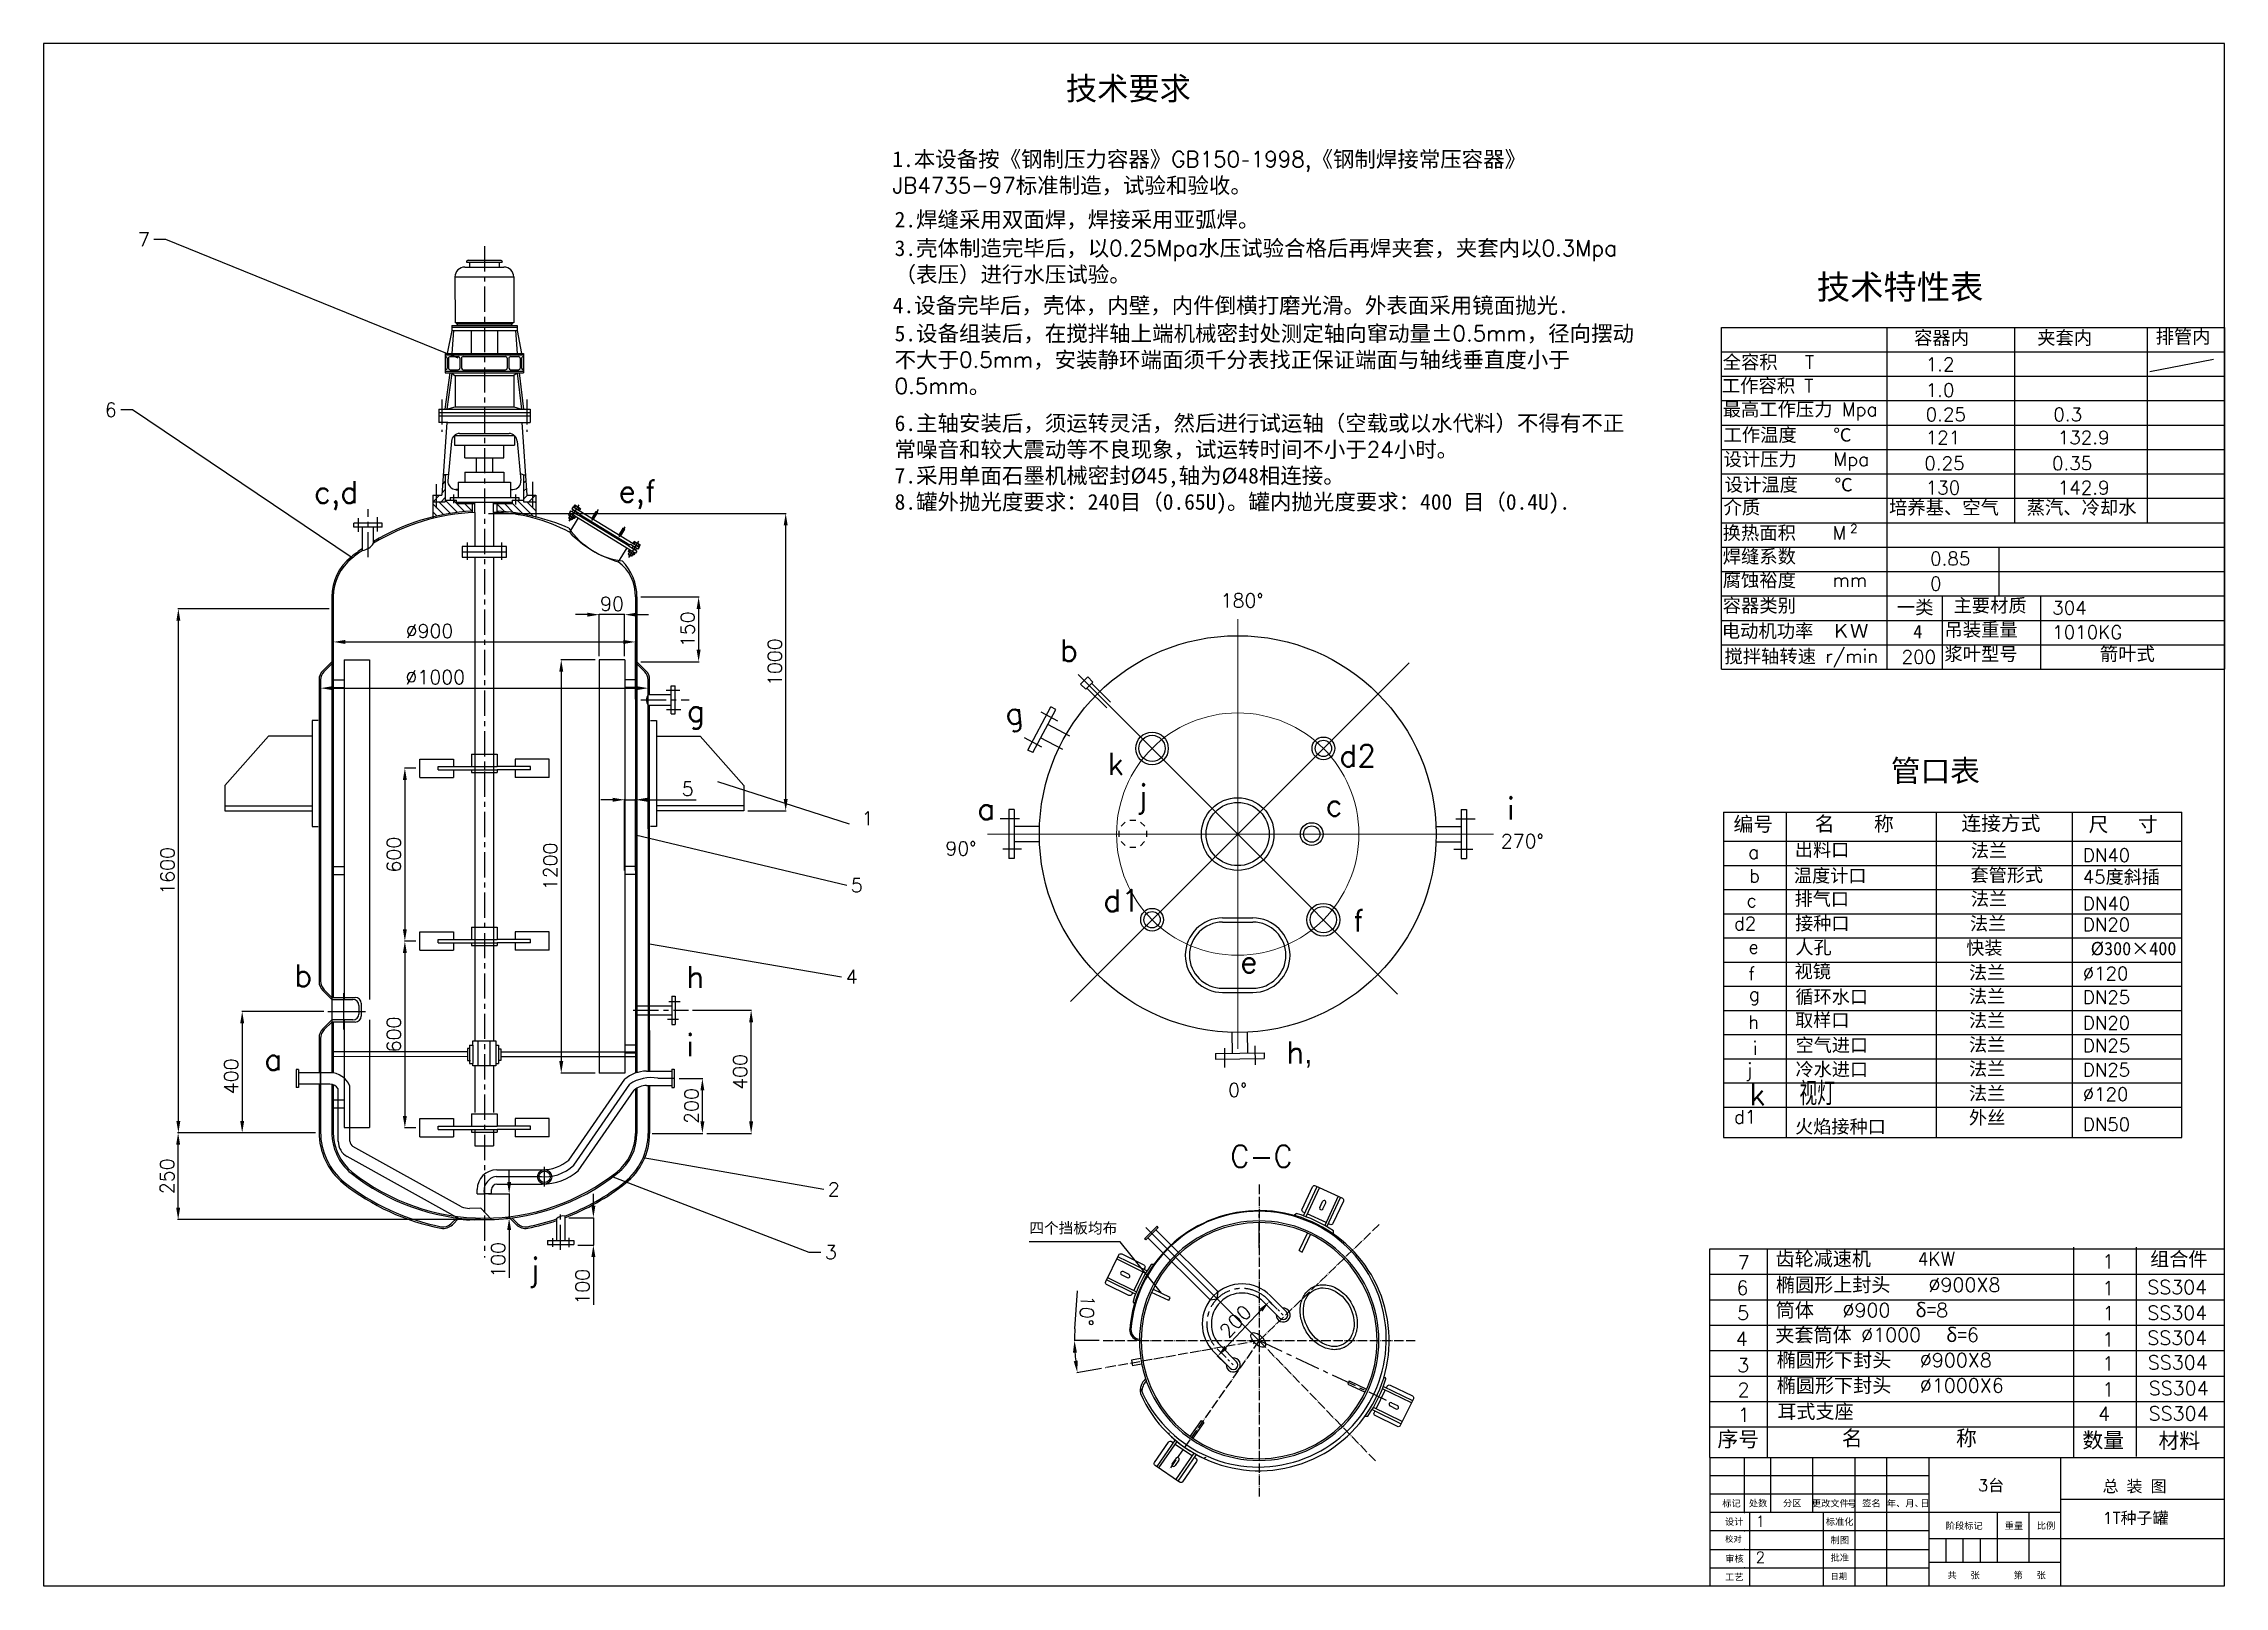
# Model space of a CAD drawing. Header units: millimetres. Extents: x -15295 to -9807, y 801 to 4683.
import ezdxf

# ---------------------------------------------------------------- set-up
doc = ezdxf.new("R2010")
doc.units = ezdxf.units.MM
for name, pattern in [('ACAD_ISO04W100', [30.5, 24, -3, 0.5, -3]), ('CENTER', [50.8, 31.75, -6.35, 6.35, -6.35]), ('CENTERX2', [101.6, 63.5, -12.7, 12.7, -12.7])]:
    doc.linetypes.add(name, pattern=pattern)
for name, color, linetype, lineweight in [('1', 7, 'Continuous', 40), ('2', 1, 'Continuous', 9), ('4', 6, 'Continuous', 13), ('中心线', 1, 'CENTERX2', 13)]:
    doc.layers.add(name, color=color, linetype=linetype, lineweight=lineweight)
doc.layers.add('点划线', color=1, linetype='CENTERX2')
doc.layers.add('细实线', color=7, linetype='Continuous')
doc.styles.add('Fs', font='SIMFANG.TTF')
doc.styles.add('KT', font='romanc', dxfattribs={"width": 0.8, "bigfont": 'kt'})
doc.styles.get("Standard").update_dxf_attribs({"font": 'txt.shx', "height": 35})
doc.dimstyles.new('ISO-25', dxfattribs={"dimtxt": 1, "dimasz": 30, "dimexe": 1.25, "dimexo": 10, "dimgap": 10, "dimtad": 1, "dimtxsty": 'Standard', "dimcen": 2.5, "dimadec": 0, "dimazin": 0, "dimtfac": 1, "dimtmove": 0, "dimatfit": 3, "dimfxl": 0, "dimarcsym": 0})

msp = doc.modelspace()

# ---------------------------------------------------------------- texts
at = {"color": 3, "style": 'KT', "width": 0.8}
msp.add_text('视灯', height=58.7032, dxfattribs=at).set_placement((-10876.045, 2011.446))
at = {"style": 'Fs'}
for s, p in [('标记', (-11070.271, 1001.422)), ('处数', (-11003.357, 1001.646)), ('分区', (-10917.427, 1001.78)), ('更改文件', (-10844.858, 1001.321)), ('号', (-10755.855, 1000.429)), ('签名', (-10718.03, 1001.556)), ('年、月、', (-10656.049, 1001.466)), ('日', (-10571.469, 1001.601)), ('设计', (-11063.544, 955.228)), ('标准化', (-10809.611, 955.003)), ('阶段标记', (-10507.78, 945.002)), ('重量', (-10359.465, 945.092)), ('比例', (-10278.603, 945.316)), ('审核', (-11062.781, 862.167)), ('批准', (-10797.681, 864.774)), ('制图', (-10797.681, 908.72)), ('工艺', (-11063.275, 815.704)), ('共', (-10503.369, 820.567)), ('张', (-10445.545, 820.567)), ('第', (-10336.981, 820.612)), ('张', (-10279.157, 820.612))]:
    msp.add_text(s, height=16.594, dxfattribs=at).set_placement(p)
at = {"color": 3}
for s, p in [('1', (-10986.348, 950.189)), ('2', (-10986.348, 859.963))]:
    msp.add_text(s, height=28, dxfattribs=at).set_placement(p)
for s, insert, char_height, width, attachment_point in [('{\\fSimSun|b0|i0|c134|p54;技术要求}', (-12722.119, 4598.877), 57.6, 1667.54487, 1), ('{\\fSimSun|b0|i0|c134|p2;1.\\fSimSun|b0|i0|c134|p54;本设备按《钢制压力容器》}GB150{\\fSimSun|b0|i0|c134|p54;-}1998,{\\fSimSun|b0|i0|c134|p54;《钢制焊接常压容器》}JB4735-97{\\fSimSun|b0|i0|c134|p54;标准制造，试验和验收。^I}', (-13158.96, 4411.967), 39.6, 1844.68461, 1), ('{\\fSimSun|b0|i0|c134|p54;2.焊缝采用双面焊，焊接采用亚弧焊。^I}', (-13153.257, 4260.129), 39.6, 1089.22788, 1), ('{\\fSimSun|b0|i0|c134|p54;3.壳体制造完毕后，以}0.25Mpa{\\fSimSun|b0|i0|c134|p54;水压试验合格后再焊夹套，夹套内以}0.3Mpa{\\fSimSun|b0|i0|c134|p54;（表压）进行水压试验。}', (-13153.257, 4188.024), 39.6, 1853.09151, 1), ('{\\fSimSun|b0|i0|c134|p54;技术特性表}', (-10832.253, 4101.37), 61.44, 1778.71453, 1), ('{\\fSimSun|b0|i0|c134|p54;4.设备完毕后，壳体，内壁，内件倒横打磨光滑。外表面采用镜面抛光. }', (-13157.9, 4044.13), 39.6, 1838.98096, 1), ('{\\fSimSun|b0|i0|c134|p54;5.设备组装后，在搅拌轴上端机械密封处测定轴向窜动量±}0.5mm{\\fSimSun|b0|i0|c134|p54;，径向摆动不大于}0.5mm{\\fSimSun|b0|i0|c134|p54;，安装静环端面须千分表找正保证端面与轴线垂直度小于}0.5mm{\\fSimSun|b0|i0|c134|p54;。}', (-13153.257, 3973.387), 39.6, 1871.90554, 1), ('{\\fSimSun|b0|i0|c134|p54;容器内}', (-10587.465, 3959.596), 33.792, 1082.67274, 1), ('{\\fSimSun|b0|i0|c134|p54;夹套内}', (-10277.607, 3959.596), 33.792, 1082.67274, 1), ('{\\fSimSun|b0|i0|c134|p54;排管内}', (-9979.627, 3962.371), 33.792, 1082.67274, 1), ('{\\fSimSun|b0|i0|c134|p54;全容积   }T', (-11069.2, 3898.472), 33.792, 1082.67274, 1), ('{\\fSimSun|b0|i0|c134|p54;工作容积 }T', (-11071.405, 3838.98), 33.792, 1082.67274, 1), ('1.2', (-10558.296, 3892.813), 33.792, 1082.67274, 1), ('1.0', (-10558.296, 3828.004), 33.792, 1082.67274, 1), ('{\\fSimSun|b0|i0|c134|p54;6.主轴安装后，须运转灵活，然后进行试运轴（空载或以水代料）不得有不正常噪音和较大震动等不良现象，试运转时间不小于}24{\\fSimSun|b0|i0|c134|p54;小时。\\P7.\\fSimSun|b0|i0|c134|p6;采用单面石墨机械密封%%C45,轴为%%C48相连接。\\P8.罐外抛光度要求：240目（0.65U)。罐内抛光度要求：400 目（0.4U).}', (-13153.257, 3747.698), 39.6, 1862.49853, 1), ('{\\fSimSun|b0|i0|c134|p54;最高工作压力 }Mpa', (-11069.2, 3779.488), 33.792, 1082.67274, 1), ('0.25', (-10558.296, 3766.607), 33.792, 1082.67274, 1), ('0.3', (-10236.98, 3766.607), 33.792, 1082.67274, 1), ('{\\fSimSun|b0|i0|c134|p54;工作温度    ℃}', (-11067.252, 3715.27), 33.792, 1082.67274, 1), ('121', (-10558.296, 3708.62), 33.792, 1082.67274, 1), ('132.9', (-10225.878, 3708.62), 33.792, 1082.67274, 1), ('{\\fSimSun|b0|i0|c134|p54;设计压力    }Mpa', (-11066.995, 3653.894), 33.792, 1082.67274, 1), ('0.25', (-10561.71, 3643.811), 33.792, 1082.67274, 1), ('0.35', (-10240.393, 3643.811), 33.792, 1082.67274, 1), ('c,d', (-14503.393, 3581.677), 55, 494.42099, 3), ('e,f', (-13753.234, 3584.008), 55, 494.42099, 3), ('{\\fSimSun|b0|i0|c134|p54;设计温度    ℃}', (-11064.193, 3589.93), 33.792, 1082.67274, 1), ('130', (-10558.296, 3582.413), 33.792, 1082.67274, 1), ('142.9', (-10225.878, 3582.413), 33.792, 1082.67274, 1), ('{\\fSimSun|b0|i0|c134|p54;介质}', (-11066.995, 3532.707), 33.792, 1082.67274, 1), ('{\\fSimSun|b0|i0|c134|p54;培养基、空气}', (-10650.533, 3532.431), 33.792, 1082.67274, 1), ('{\\fSimSun|b0|i0|c134|p54;蒸汽、冷却水}', (-10304.101, 3532.431), 33.792, 1082.67274, 1), ('{\\fSimSun|b0|i0|c134|p54;换热面积    }M', (-11069.2, 3468.808), 33.792, 1082.67274, 1), ('2', (-10748.276, 3473.566), 21.504, 397.69979, 1), ('{\\fSimSun|b0|i0|c134|p54;焊缝系数}', (-11069.2, 3409.316), 33.792, 1082.67274, 1), ('0.85', (-10547.195, 3403.897), 33.792, 1082.67274, 1), ('{\\fSimSun|b0|i0|c134|p54;腐蚀裕度\u3000\u3000}mm', (-11069.2, 3349.824), 33.792, 1082.67274, 1), ('0', (-10547.195, 3340.753), 33.792, 1082.67274, 1), ('{\\fSimSun|b0|i0|c134|p54;容器类别}', (-11069.2, 3285.926), 33.792, 1082.67274, 1), ('{\\fSimSun|b0|i0|c134|p54;一类}', (-10630.73, 3281.409), 33.792, 1082.67274, 1), ('{\\fSimSun|b0|i0|c134|p54;主要材质}', (-10488.341, 3285.926), 33.792, 1082.67274, 1), ('304', (-10239.906, 3280.108), 33.792, 1082.67274, 1), ('b', (-12692.178, 3183.629), 55, 494.42099, 3), ('{\\fSimSun|b0|i0|c134|p54;电动机功率\u3000ＫＷ}', (-11071.405, 3222.027), 33.792, 1082.67274, 1), ('{\\fSimSun|b0|i0|c134|p54;4}', (-10589.528, 3219.969), 33.792, 1082.67274, 1), ('{\\fSimSun|b0|i0|c134|p54;吊装重量}', (-10510.942, 3224.945), 33.792, 1082.67274, 1), ('1010KG', (-10239.906, 3218.668), 33.792, 1082.67274, 1), ('{\\fSimSun|b0|i0|c134|p54;搅拌轴转速 }r/min', (-11064.79, 3158.128), 33.792, 1082.67274, 1), ('200', (-10619.026, 3156.518), 33.792, 1082.67274, 1), ('{\\fSimSun|b0|i0|c134|p54;浆叶型号         箭叶式}', (-10511.166, 3163.964), 33.792, 1082.67274, 1), ('g', (-13675.479, 3031.78), 55, 708.57591, 1), ('d2', (-11941.734, 2918.422), 55, 494.42099, 3), ('k', (-12616.447, 2898.208), 55, 494.42099, 1), ('{\\fSimSun|b0|i0|c134|p54;管口表}', (-10645.928, 2880.468), 54.74304, 637.14425, 1), ('j', (-12517.72, 2817.805), 55, 494.42099, 3), ('a', (-12900.148, 2785.128), 55, 494.42099, 3), ('c', (-12025.854, 2794.267), 55, 494.42099, 3), ('i', (-11592.926, 2785.128), 55, 494.42099, 3), ('{\\fSimSun|b0|i0|c134|p54;连接方式}', (-10468.498, 2739.337), 36.49536, 248.90049, 1), ('{\\fSimSun|b0|i0|c134|p54;编号}', (-11041.895, 2737.275), 36.49536, 248.90049, 1), ('{\\fSimSun|b0|i0|c134|p54;名    称}', (-10837.535, 2738.139), 36.49536, 248.90049, 1), ('{\\fSimSun|b0|i0|c134|p54;尺   寸}', (-10148.356, 2736.373), 36.49536, 248.90049, 1), ('a', (-11005.163, 2665.078), 33.454, 300.73453, 1), ('{\\fSimSun|b0|i0|c134|p54;出料口}', (-10887.437, 2671.078), 33.45408, 248.90049, 1), ('{\\fSimSun|b0|i0|c134|p54;法兰}', (-10444.556, 2669.129), 33.45408, 248.90049, 1), ('DN40', (-10162.866, 2657.436), 33.4541, 248.90049, 1), ('b', (-11002.833, 2605.566), 33.454, 231.99521, 1), ('{\\fSimSun|b0|i0|c134|p54;温度计口}', (-10889.91, 2606.205), 33.45408, 510.42482, 1), ('{\\fSimSun|b0|i0|c134|p54;套管形式}', (-10445.445, 2607.495), 33.45408, 248.90049, 1), ('45{\\fFangSong_GB2312|b0|i0|c134|p49;度斜插}', (-10162.866, 2602.87), 33.45408, 248.90049, 1), ('d1', (-12535.784, 2554.289), 55, 494.42099, 3), ('c', (-11009.205, 2543.259), 33.454, 326.51178, 1), ('{\\fSimSun|b0|i0|c134|p54;排气口}', (-10888.258, 2547.51), 33.45408, 248.90049, 1), ('{\\fSimSun|b0|i0|c134|p54;法兰}', (-10444.556, 2547.478), 33.45408, 248.90049, 1), ('DN40', (-10162.866, 2535.785), 33.4541, 248.90049, 1), ('f', (-11970.898, 2503.421), 55, 494.42099, 3), ('d2', (-11040.781, 2485.417), 33.4541, 472.58283, 1), ('{\\fSimSun|b0|i0|c134|p54;接种口}', (-10886.921, 2485.909), 33.45408, 248.90049, 1), ('{\\fSimSun|b0|i0|c134|p54;法兰}', (-10446.903, 2485.465), 33.45408, 248.90049, 1), ('DN20', (-10162.866, 2482.824), 33.4541, 248.90049, 1), ('e', (-11004.46, 2426.596), 33.454, 243.45176, 1), ('{\\fSimSun|b0|i0|c134|p54;人孔}', (-10886.258, 2425.541), 33.45408, 248.90049, 1), ('{\\fSimSun|b0|i0|c134|p54;快装}', (-10456.154, 2424.241), 33.45408, 248.90049, 1), ('{\\fSimSun|b0|i0|c134|p54;%%c300\\fSimSun|b0|i0|c134|p0;×400}', (-10143.114, 2422.507), 33.45408, 425.98195, 1), ('b', (-14619.233, 2365.254), 55, 516.56643, 3), ('h', (-13677.202, 2361.513), 55, 494.42099, 1), ('e', (-12240.86, 2399.907), 55, 494.42099, 3), ('{\\fSimSun|b0|i0|c134|p54;视镜}', (-10888.199, 2365.247), 33.45408, 248.90049, 1), ('{\\fSimSun|b0|i0|c134|p54;法兰}', (-10449.336, 2362.143), 33.45408, 248.90049, 1), ('f', (-11004.293, 2359.573), 33.454, 312.19108, 1), ('{\\fSimSun|b0|i0|c134|p54;循环水口}', (-10885.823, 2301.23), 33.45408, 248.90049, 1), ('{\\fSimSun|b0|i0|c134|p54;法兰}', (-10449.336, 2302.36), 33.45408, 248.90049, 1), ('%%c120', (-10162.866, 2360.05), 33.4541, 248.90049, 1), ('g', (-11003.267, 2307.731), 33.454, 569.40778, 1), ('DN25', (-10162.866, 2300.027), 33.4541, 248.90049, 1), ('h', (-11005.321, 2237.419), 33.454, 383.79453, 1), ('{\\fSimSun|b0|i0|c134|p54;取样口}', (-10886.977, 2242.558), 33.45408, 248.90049, 1), ('{\\fSimSun|b0|i0|c134|p54;法兰}', (-10449.336, 2241.611), 33.45408, 248.90049, 1), ('DN20', (-10162.866, 2235.35), 33.4541, 248.90049, 1), ('i', (-13677.202, 2189.628), 55, 494.42099, 1), ('{\\Ftxt.shx|c1;h\\f??|b0|i0|c0|p54;,}', (-12101.665, 2171.617), 55, 494.42099, 3), ('i', (-10993.444, 2172.173), 33.454, 317.91937, 1), ('{\\fSimSun|b0|i0|c134|p54;空气进口}', (-10885.823, 2179.578), 33.45408, 422.85957, 1), ('{\\fSimSun|b0|i0|c134|p54;法兰}', (-10449.336, 2180.708), 33.45408, 248.90049, 1), ('DN25', (-10162.866, 2178.376), 33.4541, 248.90049, 1), ('a', (-14694.421, 2154.648), 55, 494.42099, 3), ('j', (-11009.523, 2117.554), 33.454, 369.47385, 1), ('{\\fSimSun|b0|i0|c134|p54;冷水进口}', (-10885.823, 2118.753), 33.45408, 248.90049, 1), ('{\\fSimSun|b0|i0|c134|p54;法兰}', (-10449.336, 2119.883), 33.45408, 248.90049, 1), ('DN25', (-10162.866, 2117.55), 33.4541, 248.90049, 1), ('k', (-11001.825, 2066.465), 55, 494.42099, 1), ('{\\fSimSun|b0|i0|c134|p54;法兰}', (-10449.336, 2058.015), 33.45408, 248.90049, 1), ('%%c120', (-10162.866, 2055.922), 33.4541, 248.90049, 1), ('d1', (-11040.781, 1998.812), 33.4541, 472.58283, 1), ('{\\fSimSun|b0|i0|c134|p54;火焰接种口}', (-10886.921, 1974.613), 33.45408, 248.90049, 1), ('{\\fSimSun|b0|i0|c134|p54;外丝}', (-10449.336, 1997.19), 33.45408, 248.90049, 1), ('DN50', (-10162.866, 1980.184), 33.4541, 248.90049, 1), ('{\\H1.667x;C-C}', (-12308.666, 1910.032), 32.4, 291.85377, 1), ('{\\fSimSun|b0|i0|c134|p54;四个挡板均布}', (-12814.044, 1716.04), 27, 473.84201, 1), ('{\\fSimSun|b0|i0|c134|p54;齿轮减速机     4}KW', (-10936.122, 1642.77), 35.2, 1127.78411, 1), ('{\\fSimSun|b0|i0|c134|p54;组合件}', (-9993.227, 1642.11), 35.2, 529.47934, 1), ('j', (-14071.549, 1626.674), 55, 676.36049, 1), ('7', (-11031.794, 1632.966), 35.2, 979.13199, 1), ('1', (-10114.253, 1635.608), 35.2, 1522.61493, 1), ('6', (-11034.528, 1569.841), 35.2, 940.31178, 1), ('{\\fSimSun|b0|i0|c134|p54;椭圆形上封头    }%%c900X8', (-10935.076, 1577.355), 35.2, 1127.78411, 1), ('1', (-10114.253, 1568.793), 35.2, 1522.61493, 1), ('SS304', (-10000.707, 1571.569), 35.2, 529.47934, 1), ('5', (-11032.681, 1506.486), 35.2, 1285.38033, 1), ('{\\fSimSun|b0|i0|c134|p54;筒体   }%%c900  {\\fSimSun|b0|i0|c134|p54;δ=}8', (-10935.562, 1513.482), 35.2, 1127.78411, 1), ('1', (-10113.479, 1505.891), 35.2, 1522.61493, 1), ('SS304', (-10000.654, 1506.404), 35.2, 529.47934, 1), ('4', (-11036.095, 1441.151), 35.2, 435.64903, 1), ('{\\fSimSun|b0|i0|c134|p54;夹套筒体 }%%c1000  {\\fSimSun|b0|i0|c134|p54;δ=}6', (-10936.619, 1451.008), 35.2, 1127.78411, 1), ('1', (-10113.697, 1439.737), 35.2, 1522.61493, 1), ('SS304', (-10000.654, 1443.811), 35.2, 529.47934, 1), ('3', (-11032.656, 1374.748), 35.2, 793.65764, 1), ('{\\fSimSun|b0|i0|c134|p54;椭圆形下封头   }%%c900X8', (-10932.89, 1387.978), 35.2, 1127.78411, 1), ('1', (-10114.231, 1379.349), 35.2, 1522.61493, 1), ('SS304', (-9999.279, 1381.961), 35.2, 529.47934, 1), ('{\\fSimSun|b0|i0|c134|p54;椭圆形下封头   }%%c1000X6', (-10932.89, 1323.891), 35.2, 1127.78411, 1), ('SS304', (-9996.926, 1317.459), 35.2, 529.47934, 1), ('2', (-11031.672, 1312.959), 35.2, 970.50529, 1), ('{\\fSimSun|b0|i0|c134|p54;耳式支座}', (-10931.74, 1258.435), 35.2, 529.47934, 1), ('1', (-10114.1, 1314.109), 35.2, 1522.61493, 1), ('1', (-11030.712, 1250.137), 35.2, 1522.61493, 1), ('4', (-10124.582, 1252.385), 35.2, 435.64903, 1), ('SS304', (-9997.208, 1253.58), 35.2, 529.47934, 1), ('{\\fSimSun|b0|i0|c134|p54;序号}', (-11082.532, 1190.376), 38.4, 143.97606, 1), ('{\\fSimSun|b0|i0|c134|p54;  名         称 }', (-10821.585, 1193.046), 38.4, 529.47934, 1), ('{\\fSimSun|b0|i0|c134|p54;数量}', (-10163.808, 1187.73), 38.4, 143.97606, 1), ('{\\fSimSun|b0|i0|c134|p54;材料}', (-9972.308, 1186.661), 38.4, 143.97606, 1), ('3{\\fSimSun|b0|i0|c134|p54;台}', (-10426.417, 1069.689), 29.50042, 409.56085, 1), ('{\\fSimSun|b0|i0|c134|p54;总 装 图}', (-10113.066, 1067.48), 29.50042, 409.56085, 1), ('1T{\\fSimSun|b0|i0|c134|p54;种子罐}', (-10113.338, 987.666), 29.50042, 409.56085, 1), ('{\\fSimSun|b0|i0|c134|p54;校对}', (-11063.149, 927.418), 14.93459, 113.95023, 1), ('{\\fSimSun|b0|i0|c134|p54;日期}', (-10797.99, 833.399), 14.93459, 100.54446, 1)]:
    msp.add_mtext(s, dxfattribs=dict(insert=insert, char_height=char_height, width=width, attachment_point=attachment_point))
at = {"color": 3, "char_height": 35, "attachment_point": 1}
for s, insert, width in [('180%%d', (-12332.763, 3298.976), 507.20535), ('270%%d', (-11627.624, 2693.283), 488.64912), ('90%%d', (-13025.531, 2674.741), 606.17224), ('0%%d', (-12313.958, 2067.317), 1084.24278)]:
    msp.add_mtext(s, dxfattribs=dict(at, insert=insert, width=width))
at = {"insert": (-12833.463, 3027.684), "char_height": 55, "width": 494.42099, "attachment_point": 3, "rotation": 6.308283}
msp.add_mtext('g', dxfattribs=at)
at = {"layer": '细实线', "color": 3, "char_height": 35}
for s, insert, attachment_point in [('7', (-15027.849, 4172.252), 9), ('6', (-15111.085, 3743.79), 9), ('1', (-13236.53, 2750.872), 1), ('5', (-13263.569, 2582.463), 1), ('4', (-13276.623, 2352.461), 1), ('2', (-13321.288, 1817.4), 1), ('3', (-13328.803, 1659.182), 1)]:
    msp.add_mtext(s, dxfattribs=dict(at, insert=insert, attachment_point=attachment_point))

# ---------------------------------------------------------------- blocks, each defined once
blk = doc.blocks.new('*D5')
at = {"color": 0, "lineweight": -2}
for p, q in [((-14597.6, 2707.1), (-14597.6, 3062.3)), ((-14567.6, 3061), (-13803.5, 3061)), ((-13773.5, 2707.1), (-13773.5, 3062.3))]:
    blk.add_line(p, q, dxfattribs=at)
at = {"color": 0}
for points in [[(-14567.6, 3066), (-14567.6, 3056), (-14597.6, 3061)], [(-13803.5, 3066), (-13803.5, 3056), (-13773.5, 3061)]]:
    blk.add_solid(points, dxfattribs=at)
at = {"layer": 'Defpoints', "color": 0}
for p in [(-13773.5, 3061), (-14597.6, 2697.1), (-13773.5, 2697.1)]:
    blk.add_point(p, dxfattribs=at)
at = {"color": 0, "insert": (-14309.3, 3088.5), "char_height": 35, "attachment_point": 5}
blk.add_mtext('%%c1000', dxfattribs=at)
blk = doc.blocks.new('_None')
blk = doc.blocks.new('*D7')
at = {"color": 0, "lineweight": -2}
for p, q in [((-14566, 3079.5), (-14566, 3178.5)), ((-14536, 3177.3), (-13835.7, 3177.3)), ((-13805.7, 3033.3), (-13805.7, 3178.5))]:
    blk.add_line(p, q, dxfattribs=at)
at = {"color": 0}
for points in [[(-14536, 3182.3), (-14536, 3172.3), (-14566, 3177.3)], [(-13835.7, 3182.3), (-13835.7, 3172.3), (-13805.7, 3177.3)]]:
    blk.add_solid(points, dxfattribs=at)
at = {"layer": 'Defpoints', "color": 0}
for p in [(-13805.7, 3177.3), (-14566, 3069.5), (-13805.7, 3023.3)]:
    blk.add_point(p, dxfattribs=at)
at = {"color": 0, "insert": (-14323.9, 3204.8), "char_height": 35, "attachment_point": 5}
blk.add_mtext('%%c900', dxfattribs=at)
blk = doc.blocks.new('*D4')
at = {"color": 0, "lineweight": -2}
for p, q in [((-14576, 3260.6), (-14957.3, 3260.6)), ((-14956, 1972), (-14956, 3230.6)), ((-14611.2, 1942), (-14957.3, 1942))]:
    blk.add_line(p, q, dxfattribs=at)
at = {"color": 0}
for points in [[(-14961, 3230.6), (-14951, 3230.6), (-14956, 3260.6)], [(-14961, 1972), (-14951, 1972), (-14956, 1942)]]:
    blk.add_solid(points, dxfattribs=at)
at = {"layer": 'Defpoints', "color": 0}
for p in [(-14956, 3260.6), (-14566, 3260.6), (-14601.2, 1942)]:
    blk.add_point(p, dxfattribs=at)
at = {"color": 0, "insert": (-14983.5, 2601.3), "char_height": 35, "attachment_point": 5, "rotation": 90}
blk.add_mtext('1600', dxfattribs=at)
blk = doc.blocks.new('*D6')
at = {"color": 0, "lineweight": -2}
for p, q in [((-14611.2, 1942), (-14957.8, 1942)), ((-14956.5, 1753.6), (-14956.5, 1912)), ((-14195.8, 1723.6), (-14957.8, 1723.6))]:
    blk.add_line(p, q, dxfattribs=at)
at = {"color": 0}
for points in [[(-14961.5, 1912), (-14951.5, 1912), (-14956.5, 1942)], [(-14961.5, 1753.6), (-14951.5, 1753.6), (-14956.5, 1723.6)]]:
    blk.add_solid(points, dxfattribs=at)
at = {"layer": 'Defpoints', "color": 0}
for p in [(-14956.5, 1942), (-14601.2, 1942), (-14185.8, 1723.6)]:
    blk.add_point(p, dxfattribs=at)
at = {"color": 0, "insert": (-14984, 1832.8), "char_height": 35, "attachment_point": 5, "rotation": 90}
blk.add_mtext('250', dxfattribs=at)
blk = doc.blocks.new('*D8')
at = {"color": 0, "lineweight": -2}
for p, q in [((-13695.8, 2078.6), (-13635.9, 2078.6)), ((-13637.1, 1970.6), (-13637.1, 2048.6)), ((-13763.7, 1940.6), (-13635.9, 1940.6))]:
    blk.add_line(p, q, dxfattribs=at)
at = {"color": 0}
for points in [[(-13642.1, 2048.6), (-13632.1, 2048.6), (-13637.1, 2078.6)], [(-13642.1, 1970.6), (-13632.1, 1970.6), (-13637.1, 1940.6)]]:
    blk.add_solid(points, dxfattribs=at)
at = {"layer": 'Defpoints', "color": 0}
for p in [(-13705.8, 2078.6), (-13637.1, 2078.6), (-13773.7, 1940.6)]:
    blk.add_point(p, dxfattribs=at)
at = {"color": 0, "insert": (-13664.6, 2009.6), "char_height": 35, "attachment_point": 5, "rotation": 90}
blk.add_mtext('200', dxfattribs=at)
blk = doc.blocks.new('*D9')
at = {"color": 0, "lineweight": -2}
for p, q in [((-13662.2, 2250.5), (-13513.1, 2250.5)), ((-13514.4, 1970.6), (-13514.4, 2220.5)), ((-13625.9, 1940.6), (-13513.1, 1940.6))]:
    blk.add_line(p, q, dxfattribs=at)
at = {"color": 0}
for points in [[(-13519.4, 2220.5), (-13509.4, 2220.5), (-13514.4, 2250.5)], [(-13519.4, 1970.6), (-13509.4, 1970.6), (-13514.4, 1940.6)]]:
    blk.add_solid(points, dxfattribs=at)
at = {"layer": 'Defpoints', "color": 0}
for p in [(-13672.2, 2250.5), (-13514.4, 2250.5), (-13635.9, 1940.6)]:
    blk.add_point(p, dxfattribs=at)
at = {"color": 0, "insert": (-13541.9, 2095.5), "char_height": 35, "attachment_point": 5, "rotation": 90}
blk.add_mtext('400', dxfattribs=at)
blk = doc.blocks.new('*D10')
at = {"color": 0, "lineweight": -2}
for p, q in [((-14589.8, 2247.6), (-14796.6, 2247.6)), ((-14795.3, 2217.6), (-14795.3, 1972)), ((-14789.5, 1942), (-14796.6, 1942))]:
    blk.add_line(p, q, dxfattribs=at)
at = {"color": 0}
for points in [[(-14800.3, 2217.6), (-14790.3, 2217.6), (-14795.3, 2247.6)], [(-14800.3, 1972), (-14790.3, 1972), (-14795.3, 1942)]]:
    blk.add_solid(points, dxfattribs=at)
at = {"layer": 'Defpoints', "color": 0}
for p in [(-14579.8, 2247.6), (-14795.3, 1942), (-14779.5, 1942)]:
    blk.add_point(p, dxfattribs=at)
at = {"color": 0, "insert": (-14822.8, 2084.1), "char_height": 35, "attachment_point": 5, "rotation": 90}
blk.add_mtext('400', dxfattribs=at)
blk = doc.blocks.new('*D11')
at = {"color": 0, "lineweight": -2}
for p, q in [((-13911.4, 1758.5), (-13911.4, 1788.5)), ((-13973.6, 1728.5), (-13910.2, 1728.5)), ((-13911.4, 1728.5), (-13911.4, 1659.6)), ((-13950.5, 1659.6), (-13910.2, 1659.6)), ((-13911.4, 1629.6), (-13911.4, 1509.6))]:
    blk.add_line(p, q, dxfattribs=at)
at = {"color": 0}
for points in [[(-13916.4, 1758.5), (-13906.4, 1758.5), (-13911.4, 1728.5)], [(-13916.4, 1629.6), (-13906.4, 1629.6), (-13911.4, 1659.6)]]:
    blk.add_solid(points, dxfattribs=at)
at = {"layer": 'Defpoints', "color": 0}
for p in [(-13983.6, 1728.5), (-13911.4, 1728.5), (-13960.5, 1659.6)]:
    blk.add_point(p, dxfattribs=at)
at = {"color": 0, "insert": (-13938.9, 1554.6), "char_height": 35, "attachment_point": 5, "rotation": 90}
blk.add_mtext('100', dxfattribs=at)
blk = doc.blocks.new('*D12')
at = {"color": 0, "lineweight": -2}
for p, q in [((-13791.8, 3290.6), (-13645.3, 3290.6)), ((-13646.6, 3260.6), (-13646.6, 3157.6)), ((-13791.8, 3127.6), (-13645.3, 3127.6))]:
    blk.add_line(p, q, dxfattribs=at)
at = {"color": 0}
for points in [[(-13651.6, 3260.6), (-13641.6, 3260.6), (-13646.6, 3290.6)], [(-13651.6, 3157.6), (-13641.6, 3157.6), (-13646.6, 3127.6)]]:
    blk.add_solid(points, dxfattribs=at)
at = {"layer": 'Defpoints', "color": 0}
for p in [(-13801.8, 3290.6), (-13801.8, 3127.6), (-13646.6, 3127.6)]:
    blk.add_point(p, dxfattribs=at)
at = {"color": 0, "insert": (-13674.1, 3209.1), "char_height": 35, "attachment_point": 5, "rotation": 90}
blk.add_mtext('150', dxfattribs=at)
blk = doc.blocks.new('*D13')
at = {"color": 0, "lineweight": -2}
for p, q in [((-13906.6, 3132.4), (-13993.6, 3132.4)), ((-13992.3, 3102.4), (-13992.3, 2122.4)), ((-13906.6, 2092.4), (-13993.6, 2092.4))]:
    blk.add_line(p, q, dxfattribs=at)
at = {"color": 0}
for points in [[(-13997.3, 3102.4), (-13987.3, 3102.4), (-13992.3, 3132.4)], [(-13997.3, 2122.4), (-13987.3, 2122.4), (-13992.3, 2092.4)]]:
    blk.add_solid(points, dxfattribs=at)
at = {"layer": 'Defpoints', "color": 0}
for p in [(-13896.6, 3132.4), (-13992.3, 2092.4), (-13896.6, 2092.4)]:
    blk.add_point(p, dxfattribs=at)
at = {"color": 0, "insert": (-14019.8, 2612.4), "char_height": 35, "attachment_point": 5, "rotation": 90}
blk.add_mtext('1200', dxfattribs=at)
blk = doc.blocks.new('*D14')
at = {"color": 0, "lineweight": -2}
for p, q in [((-13926.6, 3246), (-13956.6, 3246)), ((-13896.6, 3141.7), (-13896.6, 3247.3)), ((-13832.7, 3246), (-13896.6, 3246)), ((-13832.7, 3141.7), (-13832.7, 3247.3)), ((-13802.7, 3246), (-13772.7, 3246))]:
    blk.add_line(p, q, dxfattribs=at)
at = {"color": 0}
for points in [[(-13926.6, 3251), (-13926.6, 3241), (-13896.6, 3246)], [(-13802.7, 3251), (-13802.7, 3241), (-13832.7, 3246)]]:
    blk.add_solid(points, dxfattribs=at)
at = {"layer": 'Defpoints', "color": 0}
for p in [(-13896.6, 3246), (-13896.6, 3131.7), (-13832.7, 3131.7)]:
    blk.add_point(p, dxfattribs=at)
at = {"color": 0, "insert": (-13864.6, 3273.5), "char_height": 35, "attachment_point": 5}
blk.add_mtext('90', dxfattribs=at)
blk = doc.blocks.new('*D15')
at = {"color": 0, "lineweight": -2}
for p, q in [((-13862.7, 2780.2), (-13892.7, 2780.2)), ((-13832.7, 2602.4), (-13832.7, 2781.5)), ((-13832.7, 2780.2), (-13805.7, 2780.2)), ((-13805.7, 2602.4), (-13805.7, 2781.5)), ((-13775.7, 2780.2), (-13652.4, 2780.2))]:
    blk.add_line(p, q, dxfattribs=at)
at = {"color": 0}
for points in [[(-13862.7, 2785.2), (-13862.7, 2775.2), (-13832.7, 2780.2)], [(-13775.7, 2785.2), (-13775.7, 2775.2), (-13805.7, 2780.2)]]:
    blk.add_solid(points, dxfattribs=at)
at = {"layer": 'Defpoints', "color": 0}
for p in [(-13805.7, 2780.2), (-13832.7, 2592.4), (-13805.7, 2592.4)]:
    blk.add_point(p, dxfattribs=at)
at = {"color": 0, "insert": (-13674, 2807.7), "char_height": 35, "attachment_point": 5}
blk.add_mtext('5', dxfattribs=at)
blk = doc.blocks.new('*D205')
at = {"color": 0, "lineweight": -2}
for p, q in [((-12699.5, 1449.1), (-12693.3, 1544.8)), ((-12638.2, 1419.2), (-12701.7, 1419.2)), ((-12632.9, 1349), (-12694.6, 1338.1))]:
    blk.add_line(p, q, dxfattribs=at)
for start, end in [(176.2991, 180), (183.7009, 186.3247)]:
    blk.add_arc((-12235.9, 1419.2), 464.5, start, end, dxfattribs=at)
at = {"color": 0}
for points in [[(-12704.5, 1389), (-12694.5, 1389.3), (-12700.5, 1419.2)], [(-12692.7, 1368.7), (-12702.6, 1367.3), (-12693.4, 1338.3)]]:
    blk.add_solid(points, dxfattribs=at)
at = {"layer": 'Defpoints', "color": 0}
for p in [(-12628.2, 1419.2), (-12235.9, 1419.2), (-11843.3, 1419.2), (-12697.3, 1365.1), (-12623, 1350.7)]:
    blk.add_point(p, dxfattribs=at)
at = {"color": 0, "lineweight": 25, "insert": (-12669, 1495.2), "char_height": 35, "attachment_point": 5, "rotation": 266.2991}
blk.add_mtext('10°', dxfattribs=at)
blk = doc.blocks.new('搅拌叶（箭叶）')
for p, q in [((755.9, 581.2), (755.9, 527.5)), ((755.9, 581.2), (867.9, 581.2)), ((867.9, 581.2), (867.9, 527.5)), ((529.7, 560), (677.1, 560)), ((529.7, 480), (529.7, 560)), ((529.7, 480), (677.1, 480)), ((610.2, 527.5), (867.9, 527.5)), ((610.2, 512.5), (610.2, 527.5)), ((610.2, 512.5), (867.9, 512.5)), ((677.1, 560), (677.1, 527.5)), ((677.1, 535), (677.1, 527.5)), ((677.1, 512.5), (677.1, 505)), ((677.1, 512.5), (677.1, 480)), ((755.9, 512.5), (755.9, 501.2)), ((755.9, 501.2), (867.9, 501.2)), ((1013.5, 527.5), (867.9, 527.5)), ((1013.5, 512.5), (867.9, 512.5)), ((867.9, 512.5), (867.9, 501.2)), ((1094.1, 560), (946.6, 560)), ((946.6, 560), (946.6, 527.5)), ((946.6, 535), (946.6, 527.5)), ((946.6, 512.5), (946.6, 480)), ((946.6, 512.5), (946.6, 505)), ((1094.1, 480), (946.6, 480)), ((1013.5, 512.5), (1013.5, 527.5)), ((1094.1, 480), (1094.1, 560))]:
    blk.add_line(p, q)
blk = doc.blocks.new('*D209')
at = {"color": 0, "lineweight": -2}
for p, q in [((-14175.8, 3500.7), (-13426.1, 3500.7)), ((-13427.4, 2782.3), (-13427.4, 3470.7)), ((-13523, 2752.3), (-13426.1, 2752.3))]:
    blk.add_line(p, q, dxfattribs=at)
at = {"color": 0}
for points in [[(-13432.4, 3470.7), (-13422.4, 3470.7), (-13427.4, 3500.7)], [(-13432.4, 2782.3), (-13422.4, 2782.3), (-13427.4, 2752.3)]]:
    blk.add_solid(points, dxfattribs=at)
at = {"layer": 'Defpoints', "color": 0}
for p in [(-14185.8, 3500.7), (-13427.4, 3500.7), (-13533, 2752.3)]:
    blk.add_point(p, dxfattribs=at)
at = {"color": 0, "insert": (-13454.9, 3126.5), "char_height": 35, "attachment_point": 5, "rotation": 90}
blk.add_mtext('1000', dxfattribs=at)
blk = doc.blocks.new('*D326')
at = {"color": 0, "lineweight": -2}
for p, q in [((-14123.5, 1818.4), (-14123.5, 1848.4)), ((-14175.8, 1788.4), (-14122.2, 1788.4)), ((-14123.5, 1788.4), (-14123.5, 1727.4)), ((-14131.8, 1727.4), (-14124.7, 1727.4)), ((-14123.5, 1697.4), (-14123.5, 1577.4))]:
    blk.add_line(p, q, dxfattribs=at)
at = {"color": 0}
for points in [[(-14128.5, 1818.4), (-14118.5, 1818.4), (-14123.5, 1788.4)], [(-14128.5, 1697.4), (-14118.5, 1697.4), (-14123.5, 1727.4)]]:
    blk.add_solid(points, dxfattribs=at)
at = {"layer": 'Defpoints', "color": 0}
for p in [(-14185.8, 1788.4), (-14123.5, 1727.4), (-14121.8, 1727.4)]:
    blk.add_point(p, dxfattribs=at)
at = {"color": 0, "insert": (-14151, 1622.4), "char_height": 35, "attachment_point": 5, "rotation": 90}
blk.add_mtext('100', dxfattribs=at)
blk = doc.blocks.new('*D327')
at = {"color": 0, "lineweight": -2}
for p, q in [((-12231.2, 1495.6), (-12319.9, 1401.6)), ((-12190.6, 1498.6), (-12211.5, 1518.3)), ((-12320.6, 1361), (-12341.4, 1380.7))]:
    blk.add_line(p, q, dxfattribs=at)
at = {"color": 0}
for points in [[(-12234.8, 1499), (-12227.5, 1492.2), (-12210.6, 1517.4)], [(-12323.6, 1405.1), (-12316.3, 1398.2), (-12340.5, 1379.8)]]:
    blk.add_solid(points, dxfattribs=at)
at = {"layer": 'Defpoints', "color": 0}
for p in [(-12183.4, 1491.7), (-12340.5, 1379.8), (-12313.3, 1354.1)]:
    blk.add_point(p, dxfattribs=at)
at = {"color": 0, "insert": (-12295.5, 1467.5), "char_height": 35, "attachment_point": 5, "rotation": 46.6326}
blk.add_mtext('200', dxfattribs=at)
blk = doc.blocks.new('*D328')
at = {"color": 0, "lineweight": -2}
for p, q in [((-14358.5, 2859.6), (-14387.2, 2859.6)), ((-14385.9, 2829.6), (-14385.9, 2454.4)), ((-14358.5, 2424.4), (-14387.2, 2424.4))]:
    blk.add_line(p, q, dxfattribs=at)
at = {"color": 0}
for points in [[(-14390.9, 2829.6), (-14380.9, 2829.6), (-14385.9, 2859.6)], [(-14390.9, 2454.4), (-14380.9, 2454.4), (-14385.9, 2424.4)]]:
    blk.add_solid(points, dxfattribs=at)
at = {"layer": 'Defpoints', "color": 0}
for p in [(-14348.5, 2859.6), (-14385.9, 2424.4), (-14348.5, 2424.4)]:
    blk.add_point(p, dxfattribs=at)
at = {"color": 0, "insert": (-14413.4, 2642), "char_height": 35, "attachment_point": 5, "rotation": 90}
blk.add_mtext('600', dxfattribs=at)
blk = doc.blocks.new('*D329')
at = {"color": 0, "lineweight": -2}
for p, q in [((-14382.9, 2424.4), (-14387.2, 2424.4)), ((-14385.9, 2394.4), (-14385.9, 1984.8)), ((-14358.5, 1954.8), (-14387.2, 1954.8))]:
    blk.add_line(p, q, dxfattribs=at)
at = {"color": 0}
for points in [[(-14390.9, 2394.4), (-14380.9, 2394.4), (-14385.9, 2424.4)], [(-14390.9, 1984.8), (-14380.9, 1984.8), (-14385.9, 1954.8)]]:
    blk.add_solid(points, dxfattribs=at)
at = {"layer": 'Defpoints', "color": 0}
for p in [(-14372.9, 2424.4), (-14385.9, 1954.8), (-14348.5, 1954.8)]:
    blk.add_point(p, dxfattribs=at)
at = {"color": 0, "insert": (-14413.4, 2189.6), "char_height": 35, "attachment_point": 5, "rotation": 90}
blk.add_mtext('600', dxfattribs=at)

# ---------------------------------------------------------------- dimensions: what is measured, and where the dimension line sits
at = {"color": 3}
for base, p1, p2, text, picture, middle in [((-13427.381, 3500.737), (-13532.967, 2752.343), (-14185.811, 3500.737), '1000', '*D209', (-13454.881, 3126.54)), ((-14385.942, 2424.439), (-14348.52, 2859.563), (-14348.52, 2424.439), '600', '*D328', (-14413.442, 2642.001)), ((-14385.942, 1954.758), (-14372.856, 2424.439), (-14348.52, 1954.758), '600', '*D329', (-14413.442, 2189.599))]:
    dim = msp.add_linear_dim(base=base, p1=p1, p2=p2, angle=90, text=text, dimstyle='ISO-25', override={"dimldrblk": 'None'}, dxfattribs=at)
    dim.commit()
    dim.dimension.update_dxf_attribs({"geometry": picture, "text_midpoint": middle})
for base, p1, p2, text, picture, middle in [((-13896.645, 3246), (-13832.651, 3131.727), (-13896.645, 3131.727), '90', '*D14', (-13864.648, 3246)), ((-13805.651, 3177.253), (-14565.971, 3069.453), (-13805.651, 3023.346), '%%c900', '*D7', (-14323.941, 3177.253)), ((-13773.495, 3061.001), (-14597.646, 2697.14), (-13773.495, 2697.14), '%%c1000', '*D5', (-14309.283, 3061.001)), ((-13805.651, 2780.245), (-13832.651, 2592.352), (-13805.651, 2592.352), '5', '*D15', (-13674.029, 2780.245))]:
    dim = msp.add_linear_dim(base=base, p1=p1, p2=p2, text=text, dimstyle='ISO-25', override={"dimldrblk": 'None'})
    dim.commit()
    dim.dimension.update_dxf_attribs({"geometry": picture, "text_midpoint": middle, "dimtype": 160})
for base, p1, p2, text, picture, middle in [((-14956.026, 3260.64), (-14601.192, 1941.996), (-14565.971, 3260.64), '1600', '*D4', (-14983.526, 2601.318)), ((-13646.553, 3127.607), (-13801.811, 3290.64), (-13801.811, 3127.607), '150', '*D12', (-13674.053, 3209.123)), ((-13992.32, 2092.352), (-13896.645, 3132.352), (-13896.645, 2092.352), '1200', '*D13', (-14019.82, 2612.352)), ((-13514.356, 2250.472), (-13635.861, 1940.574), (-13672.236, 2250.472), '400', '*D9', (-13541.856, 2095.523)), ((-14956.511, 1941.996), (-14185.811, 1723.607), (-14601.192, 1941.996), '250', '*D6', (-14984.011, 1832.802))]:
    dim = msp.add_linear_dim(base=base, p1=p1, p2=p2, angle=90, text=text, dimstyle='ISO-25', override={"dimldrblk": 'None'})
    dim.commit()
    dim.dimension.update_dxf_attribs({"geometry": picture, "text_midpoint": middle})
for base, p1, p2, text, picture, middle in [((-14795.338, 1941.996), (-14579.811, 2247.593), (-14779.546, 1941.996), '400', '*D10', (-14795.338, 2084.148)), ((-13637.111, 2078.587), (-13773.651, 1940.574), (-13705.811, 2078.587), '200', '*D8', (-13637.111, 2009.58)), ((-13911.445, 1728.498), (-13960.531, 1659.607), (-13983.571, 1728.498), '100', '*D11', (-13911.445, 1554.607))]:
    dim = msp.add_linear_dim(base=base, p1=p1, p2=p2, angle=90, text=text, dimstyle='ISO-25', override={"dimldrblk": 'None'})
    dim.commit()
    dim.dimension.update_dxf_attribs({"geometry": picture, "text_midpoint": middle, "dimtype": 160})
dim = msp.add_linear_dim(base=(-14123.498, 1727.365), p1=(-14185.778, 1788.402), p2=(-14121.769, 1727.365), angle=90, text='100', dimstyle='ISO-25', override={"dimldrblk": 'None'}, dxfattribs=at)
dim.commit()
dim.dimension.update_dxf_attribs({"geometry": '*D326', "text_midpoint": (-14123.498, 1622.365), "dimtype": 160})
at = {"lineweight": 25}
dim = msp.add_angular_dim_2l(base=(-12697.304, 1365.089), line1=((-12235.936, 1419.154), (-12623.007, 1350.725)), line2=((-12628.24, 1419.154), (-11843.276, 1419.154)), dimstyle='ISO-25', dxfattribs=at)
dim.commit()
dim.dimension.update_dxf_attribs({"geometry": '*D205', "text_midpoint": (-12668.956, 1495.18)})
at = {"color": 3}
dim = msp.add_aligned_dim(p1=(-12183.362, 1491.693), p2=(-12313.313, 1354.117), distance=-37.434, text='200', dimstyle='ISO-25', override={"dimldrblk": 'None'}, dxfattribs=at)
dim.commit()
dim.dimension.update_dxf_attribs({"geometry": '*D327', "text_midpoint": (-12295.543, 1467.494)})

# ---------------------------------------------------------------- hatches: boundary and pattern name
h = msp.add_hatch()
h.set_pattern_fill('ANSI31', color=256, scale=4.48, style=0)
h.set_pattern_definition([(45, (-10224.215, 1264.089), (-10.057887, 10.057887), [])])
edge = h.paths.add_edge_path()
edge.add_line((-14064.442, 3546.441), (-14078.856, 3546.441))
edge.add_line((-14078.856, 3546.441), (-14082.267, 3597.094))
edge.add_spline(control_points=[(-14082.267, 3597.094), (-14083.886, 3597.34), (-14088.25, 3598.127), (-14092.246, 3600.127), (-14094.771, 3601.391)], knot_values=[0, 0, 0, 0, 5.94856582, 16.17423375, 16.17423375, 16.17423375, 16.17423375], degree=3, periodic=0)
edge.add_line((-14087.109, 3598.118), (-14087.063, 3530.004))
edge.add_line((-14087.063, 3530.004), (-14064.431, 3530.004))
edge.add_line((-14064.431, 3530.004), (-14064.442, 3546.441))
edge = h.paths.add_edge_path()
edge.add_spline(control_points=[(-14284.346, 3598.702), (-14285.903, 3598.876), (-14287.453, 3599.306), (-14289.003, 3599.737)], knot_values=[0, 0, 0, 0, 9.28022347, 9.28022347, 9.28022347, 9.28022347], degree=3, periodic=0)
edge.add_line((-14289.012, 3599.739), (-14292.53, 3546.441))
edge.add_line((-14292.53, 3546.441), (-14306.944, 3546.441))
edge.add_line((-14306.944, 3546.441), (-14306.933, 3530.004))
edge.add_line((-14306.933, 3530.004), (-14284.301, 3530.004))
edge.add_line((-14284.301, 3530.004), (-14284.346, 3598.702))
h.paths.add_polyline_path([(-14306.944, 3546.441), (-14315.163, 3546.441), (-14315.152, 3530.004), (-14306.933, 3530.004)])
h.paths.add_polyline_path([(-14056.219, 3546.441), (-14064.442, 3546.441), (-14064.431, 3530.004), (-14056.209, 3530.004)])
h = msp.add_hatch()
h.set_pattern_fill('ANSI31', color=256, scale=4.48, angle=90, style=0)
h.set_pattern_definition([(135, (-10224.215, 1264.089), (-10.057887, -10.057887), [])])
h.paths.add_polyline_path([(-14216.896, 3506.713), (-14216.909, 3525.895), (-14255.534, 3525.895), (-14255.534, 3529.182), (-14255.534, 3534.113), (-14284.303, 3534.113), (-14284.301, 3530.004), (-14315.152, 3530.004), (-14315.126, 3491.919, -0.04601923)])
h.paths.add_polyline_path([(-14056.187, 3491.842), (-14056.209, 3530.004), (-14087.063, 3530.004), (-14087.066, 3534.113), (-14115.83, 3534.113), (-14115.824, 3525.895), (-14154.45, 3525.895), (-14154.437, 3506.696, -0.04603249)])

# ---------------------------------------------------------------- linework, layer by layer
for p, q in [((-15295.089, 4682.923), (-15295.089, 802.123)), ((-9806.529, 4682.923), (-15295.089, 4682.923)), ((-9806.529, 802.123), (-9806.529, 4682.923)), ((-14235.117, 4120.556), (-14136.503, 4120.556)), ((-14231.033, 4132.883), (-14140.633, 4132.883)), ((-14226.924, 4137.814), (-14144.742, 4137.814)), ((-14222.815, 4132.883), (-14222.808, 4120.556)), ((-14148.851, 4132.883), (-14148.844, 4120.556)), ((-14259.772, 4095.901), (-14111.848, 4095.901)), ((-14259.741, 4095.901), (-14259.682, 3981.57)), ((-14111.848, 4095.901), (-14111.758, 3981.57)), ((-14268.002, 3961.024), (-14279.467, 3903.497)), ((-14268.009, 3973.352), (-14103.645, 3973.352)), ((-14268.009, 3973.352), (-14268.002, 3961.024)), ((-14268.007, 3969.243), (-14103.642, 3969.243)), ((-14268.002, 3961.024), (-14103.638, 3961.024)), ((-14263.893, 3961.024), (-14267.969, 3903.497)), ((-14259.682, 3981.57), (-14111.758, 3981.57)), ((-14254.153, 3977.461), (-14116.852, 3977.461)), ((-14218.693, 3961.024), (-14218.66, 3903.497)), ((-14152.947, 3961.024), (-14152.914, 3903.497)), ((-14107.747, 3961.024), (-14103.605, 3903.497)), ((-14103.645, 3973.352), (-14103.638, 3961.024)), ((-14103.638, 3961.024), (-14092.092, 3903.497)), ((-11072.403, 3108.72), (-11072.403, 3968.88)), ((-11072.403, 3968.88), (-9806.529, 3968.88)), ((-10654.882, 3108.72), (-10654.882, 3968.88)), ((-10333.566, 3477.138), (-10333.566, 3968.88)), ((-10000.435, 3477.138), (-10000.435, 3968.88)), ((-9806.529, 3968.88), (-9806.529, 3108.72)), ((-14284.405, 3903.497), (-14284.377, 3854.188)), ((-14284.405, 3903.497), (-14087.168, 3903.497)), ((-14284.403, 3899.388), (-14087.166, 3899.388)), ((-14087.168, 3903.497), (-14087.14, 3854.188)), ((-11072.403, 3907.44), (-9806.529, 3907.44)), ((-14273.042, 3854.4), (-14285.254, 3763.392)), ((-14284.379, 3858.297), (-14087.142, 3858.297)), ((-14284.377, 3854.188), (-14087.14, 3854.188)), ((-14267.967, 3853.719), (-14280.18, 3762.711)), ((-14279.467, 3891.172), (-14279.453, 3866.517)), ((-14276.18, 3891.167), (-14276.166, 3866.513)), ((-14272.071, 3895.279), (-14251.525, 3895.279)), ((-14272.057, 3862.406), (-14251.511, 3862.406)), ((-14267.967, 3853.719), (-14259.719, 3847.613)), ((-14259.719, 3847.613), (-14111.791, 3847.613)), ((-14259.719, 3847.613), (-14111.791, 3847.613)), ((-14259.71, 3847.613), (-14259.665, 3769.285)), ((-14247.416, 3891.172), (-14247.402, 3866.517)), ((-14243.307, 3891.167), (-14243.293, 3866.513)), ((-14239.198, 3895.279), (-14132.361, 3895.279)), ((-14239.184, 3862.406), (-14132.347, 3862.406)), ((-14128.252, 3891.172), (-14128.238, 3866.517)), ((-14124.143, 3891.167), (-14124.129, 3866.513)), ((-14120.034, 3895.279), (-14099.488, 3895.279)), ((-14120.02, 3862.406), (-14099.474, 3862.406)), ((-14103.549, 3853.714), (-14111.791, 3847.613)), ((-14111.782, 3847.62), (-14111.737, 3769.285)), ((-14103.549, 3853.714), (-14092.542, 3762.711)), ((-14098.466, 3854.329), (-14087.459, 3763.326)), ((-14095.379, 3891.172), (-14095.365, 3866.517)), ((-14092.092, 3891.167), (-14092.078, 3866.513)), ((-11072.403, 3846), (-9806.529, 3846)), ((-9994.247, 3857.833), (-9833.825, 3888.938)), ((-14300.816, 3762.711), (-14070.705, 3762.711)), ((-14300.816, 3762.711), (-14300.806, 3746.274)), ((-14300.811, 3754.493), (-14070.7, 3754.493)), ((-14300.806, 3746.274), (-14070.695, 3746.274)), ((-14300.806, 3746.274), (-14300.806, 3729.838)), ((-14280.18, 3762.711), (-14259.665, 3769.285)), ((-14259.665, 3769.285), (-14111.737, 3769.285)), ((-14111.737, 3769.285), (-14092.542, 3762.711)), ((-14070.705, 3762.711), (-14070.695, 3746.274)), ((-14070.695, 3746.274), (-14070.695, 3729.838)), ((-11072.403, 3784.56), (-9806.529, 3784.56)), ((-14277.722, 3729.838), (-14300.806, 3729.838)), ((-14280.425, 3729.838), (-14292.53, 3546.441)), ((-14268.479, 3682.704), (-14277.754, 3583.132)), ((-14277.722, 3729.838), (-14093.963, 3729.838)), ((-14261.331, 3696.965), (-14110.292, 3696.965)), ((-14261.331, 3696.965), (-14261.331, 3672.31)), ((-14247.978, 3701.896), (-14123.645, 3701.896)), ((-14110.292, 3696.965), (-14110.292, 3672.31)), ((-14103.146, 3682.731), (-14093.684, 3583.159)), ((-14093.963, 3729.838), (-14070.695, 3729.838)), ((-14091.205, 3729.838), (-14078.856, 3546.441)), ((-11072.403, 3723.12), (-9806.529, 3723.12)), ((-14261.331, 3672.31), (-14110.292, 3672.31)), ((-14235.075, 3640.921), (-14235.075, 3672.31)), ((-14235.075, 3640.921), (-14136.456, 3640.921)), ((-14206.301, 3640.921), (-14206.277, 3604.412)), ((-14165.21, 3640.921), (-14165.186, 3604.412)), ((-14136.456, 3640.921), (-14136.456, 3672.31)), ((-11072.403, 3661.68), (-9806.529, 3661.68)), ((-14284.346, 3598.81), (-14284.301, 3530.004)), ((-14251.468, 3579.757), (-14119.972, 3579.757)), ((-14251.461, 3579.757), (-14251.435, 3540.688)), ((-14235.048, 3604.412), (-14136.422, 3604.412)), ((-14235.041, 3604.412), (-14235.024, 3579.757)), ((-14136.422, 3604.412), (-14136.406, 3579.757)), ((-14119.972, 3579.757), (-14119.957, 3561.233)), ((-14087.109, 3598.097), (-14087.063, 3530.004)), ((-11072.403, 3600.24), (-9806.529, 3600.24)), ((-14315.163, 3546.447), (-14315.125, 3490.326)), ((-14315.163, 3546.441), (-14292.53, 3546.441)), ((-14315.152, 3530.004), (-14284.301, 3530.004)), ((-14284.303, 3534.113), (-14255.534, 3534.113)), ((-14271.98, 3540.688), (-14099.398, 3540.688)), ((-14271.98, 3540.688), (-14271.976, 3534.113)), ((-14255.536, 3529.182), (-14115.827, 3529.182)), ((-14255.534, 3529.182), (-14255.534, 3534.113)), ((-14255.534, 3525.895), (-14255.534, 3529.182)), ((-14255.534, 3525.895), (-14209.844, 3525.895)), ((-14216.909, 3525.895), (-14216.893, 3502.867)), ((-14209.844, 3503.229), (-14209.844, 3529.182)), ((-14162.48, 3503.26), (-14162.48, 3529.182)), ((-14162.48, 3525.895), (-14115.824, 3525.895)), ((-14154.45, 3525.895), (-14154.435, 3502.849)), ((-14119.957, 3561.233), (-14119.943, 3540.688)), ((-14115.83, 3534.113), (-14115.824, 3525.895)), ((-14115.83, 3534.113), (-14087.066, 3534.113)), ((-14099.398, 3540.688), (-14099.394, 3534.113)), ((-14087.063, 3530.004), (-14056.212, 3530.004)), ((-14078.856, 3546.441), (-14056.219, 3546.441)), ((-14056.219, 3546.441), (-14056.186, 3490.448)), ((-13962.665, 3517.467), (-13965.675, 3512.556)), ((-13962.665, 3517.467), (-13796.23, 3415.475)), ((-13958.502, 3522.422), (-13961.846, 3516.965)), ((-13955.228, 3520.416), (-13958.572, 3514.959)), ((-13958.502, 3522.422), (-13943.769, 3513.393)), ((-13947.043, 3515.4), (-13950.387, 3509.943)), ((-13943.769, 3513.393), (-13947.113, 3507.937)), ((-11072.403, 3538.8), (-9806.529, 3538.8)), ((-14443.161, 3476.519), (-14514.161, 3476.519)), ((-14514.161, 3466.279), (-14514.161, 3476.519)), ((-14443.161, 3466.279), (-14514.161, 3466.279)), ((-14492.401, 3407.634), (-14492.401, 3466.279)), ((-14464.921, 3425.527), (-14464.921, 3466.279)), ((-14443.161, 3466.279), (-14443.161, 3476.519)), ((-14209.844, 3503.229), (-14209.844, 3417.675)), ((-14162.48, 3503.26), (-14162.48, 3417.675)), ((-13970.875, 3502.232), (-13974.219, 3496.775)), ((-13974.219, 3496.775), (-13959.486, 3487.746)), ((-13967.601, 3500.225), (-13973.62, 3490.403)), ((-13973.62, 3490.403), (-13965.435, 3485.387)), ((-13973.62, 3490.403), (-13973.198, 3488.643)), ((-13973.198, 3488.643), (-13967.195, 3484.964)), ((-13968.684, 3507.645), (-13971.694, 3502.733)), ((-13971.694, 3502.733), (-13805.258, 3400.742)), ((-13949.866, 3489.357), (-13971.684, 3453.754)), ((-13968.684, 3507.645), (-13949.585, 3495.941)), ((-13965.435, 3485.387), (-13967.195, 3484.964)), ((-13965.675, 3512.556), (-13946.575, 3500.852)), ((-13959.416, 3495.209), (-13965.435, 3485.387)), ((-13961.582, 3510.048), (-13964.591, 3505.137)), ((-13956.142, 3493.203), (-13959.486, 3487.746)), ((-13953.397, 3505.032), (-13956.406, 3500.121)), ((-13952.313, 3497.613), (-13952.313, 3497.613)), ((-13949.585, 3495.941), (-13947.825, 3496.363)), ((-13947.825, 3496.363), (-13821.771, 3419.117)), ((-13946.575, 3500.852), (-13946.153, 3499.092)), ((-13946.153, 3499.092), (-13820.099, 3421.845)), ((-13905.431, 3504.912), (-13915.463, 3488.541)), ((-13901.611, 3502.571), (-13911.643, 3486.201)), ((-13837.22, 3463.112), (-13847.252, 3446.742)), ((-13833.4, 3460.771), (-13843.432, 3444.401)), ((-11072.403, 3477.36), (-9806.529, 3477.36)), ((-14241.937, 3404.131), (-14129.685, 3404.131)), ((-13827.086, 3414.118), (-13848.742, 3378.778)), ((-13820.811, 3410.272), (-13824.155, 3404.815)), ((-13809.421, 3395.786), (-13824.155, 3404.815)), ((-13817.536, 3408.266), (-13823.556, 3398.443)), ((-13821.348, 3417.357), (-13821.771, 3419.117)), ((-13802.249, 3405.653), (-13821.348, 3417.357)), ((-13818.338, 3422.268), (-13820.099, 3421.845)), ((-13818.619, 3415.685), (-13818.619, 3415.685)), ((-13799.239, 3410.564), (-13818.338, 3422.268)), ((-13809.351, 3403.25), (-13815.37, 3393.427)), ((-13811.517, 3418.088), (-13814.527, 3413.177)), ((-13808.438, 3430.463), (-13811.782, 3425.006)), ((-13805.164, 3428.456), (-13808.508, 3422.999)), ((-13793.704, 3421.434), (-13808.438, 3430.463)), ((-13803.332, 3413.072), (-13806.341, 3408.161)), ((-13802.249, 3405.653), (-13805.258, 3400.742)), ((-13796.978, 3423.44), (-13800.322, 3417.983)), ((-13796.23, 3415.475), (-13799.239, 3410.564)), ((-13793.704, 3421.434), (-13797.048, 3415.977)), ((-11072.403, 3415.92), (-9806.529, 3415.92)), ((-10373.53, 3293.04), (-10373.53, 3415.92)), ((-14209.844, 3390.588), (-14209.844, 3054.481)), ((-14162.48, 3390.588), (-14162.48, 3054.481)), ((-13823.556, 3398.443), (-13823.133, 3396.683)), ((-13815.37, 3393.427), (-13823.556, 3398.443)), ((-13817.13, 3393.005), (-13823.133, 3396.683)), ((-13815.37, 3393.427), (-13817.13, 3393.005)), ((-13806.077, 3401.243), (-13809.421, 3395.786)), ((-11072.403, 3354.48), (-9806.529, 3354.48)), ((-14569.811, 3290.64), (-14569.811, 2277.499)), ((-14565.971, 3290.64), (-14565.971, 2282.93)), ((-13805.651, 3290.64), (-13805.651, 2261.672)), ((-13801.811, 3290.64), (-13801.811, 2261.672)), ((-11072.403, 3293.04), (-9806.529, 3293.04)), ((-10516.413, 3290.781), (-10516.413, 3108.72)), ((-10269.278, 3290.781), (-10269.278, 3108.72)), ((-11072.403, 3231.6), (-9806.529, 3231.6)), ((-14538.971, 3132.352), (-14538.971, 2277.499)), ((-14538.971, 3132.352), (-14474.978, 3132.352)), ((-14474.978, 3132.352), (-14474.978, 2277.499)), ((-13832.651, 3132.352), (-13896.645, 3132.352)), ((-13896.645, 3132.352), (-13896.645, 2092.352)), ((-13832.651, 3132.352), (-13832.651, 2092.352)), ((-11072.403, 3170.16), (-9806.529, 3170.16)), ((-14601.811, 3082.352), (-14601.811, 3017.867)), ((-14597.971, 3082.352), (-14597.971, 3017.867)), ((-14569.811, 3127.607), (-14592.439, 3104.98)), ((-14569.811, 3122.176), (-14589.724, 3102.264)), ((-14565.971, 3082.352), (-14538.971, 3082.352)), ((-13805.651, 3082.352), (-13832.651, 3082.352)), ((-13801.811, 3127.607), (-13779.184, 3104.98)), ((-13801.811, 3122.176), (-13781.899, 3102.264)), ((-13773.651, 3045.347), (-13773.651, 3082.352)), ((-13769.811, 3045.347), (-13769.811, 3082.352)), ((-11072.403, 3108.72), (-9806.529, 3108.72)), ((-14565.971, 3062.352), (-14538.971, 3062.352)), ((-14209.844, 3054.481), (-14209.844, 2742.253)), ((-14162.48, 3054.481), (-14162.48, 2742.253)), ((-13805.651, 3062.352), (-13832.651, 3062.352)), ((-13773.651, 3045.347), (-13716.051, 3045.347)), ((-13716.051, 3067.107), (-13705.811, 3067.107)), ((-13716.051, 2996.107), (-13716.051, 3067.107)), ((-13705.811, 2996.107), (-13705.811, 3067.107)), ((-12669.124, 3060.922), (-12619.35, 3011.108)), ((-12656.906, 3073.141), (-12609.707, 3025.905)), ((-14601.811, 3017.867), (-14601.811, 2322.754)), ((-14597.971, 3017.867), (-14597.971, 2324.345)), ((-13773.651, 3017.867), (-13716.051, 3017.867)), ((-13773.651, 3017.867), (-13773.651, 2416.227)), ((-13769.811, 2417.817), (-13769.811, 3017.867)), ((-13716.051, 2996.107), (-13705.811, 2996.107)), ((-12817.87, 2905.396), (-12759.934, 3013.761)), ((-12805.679, 2898.878), (-12747.743, 3007.243)), ((-12712.122, 2940.3), (-12767.659, 2969.992)), ((-12747.743, 3007.243), (-12759.934, 3013.761)), ((-12730.227, 2906.436), (-12785.764, 2936.129)), ((-14348.52, 2882.626), (-14263.516, 2882.626)), ((-14348.52, 2836.5), (-14348.52, 2882.626)), ((-14302.074, 2863.888), (-14153.522, 2863.888)), ((-14302.074, 2855.239), (-14302.074, 2863.888)), ((-14302.074, 2855.239), (-14153.522, 2855.239)), ((-14263.516, 2882.626), (-14263.516, 2863.888)), ((-14263.516, 2868.212), (-14263.516, 2863.888)), ((-14263.516, 2855.239), (-14263.516, 2850.915)), ((-14263.516, 2855.239), (-14263.516, 2836.5)), ((-14218.1, 2894.875), (-14218.1, 2863.888)), ((-14218.1, 2894.875), (-14153.523, 2894.875)), ((-14218.1, 2855.239), (-14218.1, 2848.748)), ((-14185.811, 2863.888), (-14185.811, 2855.239)), ((-14185.811, 2863.888), (-14185.811, 2855.239)), ((-14153.523, 2894.875), (-14153.523, 2863.888)), ((-14153.523, 2855.239), (-14153.523, 2848.748)), ((-14069.547, 2863.888), (-14153.522, 2863.888)), ((-14069.547, 2855.239), (-14153.522, 2855.239)), ((-14023.103, 2882.626), (-14108.107, 2882.626)), ((-14108.107, 2882.626), (-14108.107, 2863.888)), ((-14108.107, 2868.212), (-14108.107, 2863.888)), ((-14108.107, 2855.239), (-14108.107, 2836.5)), ((-14108.107, 2855.239), (-14108.107, 2850.915)), ((-14069.549, 2855.239), (-14069.549, 2863.888)), ((-14023.103, 2836.5), (-14023.103, 2882.626)), ((-12805.679, 2898.878), (-12817.87, 2905.396)), ((-14348.52, 2836.5), (-14263.516, 2836.5)), ((-14218.1, 2848.748), (-14153.523, 2848.748)), ((-14212.671, 2848.748), (-14159.448, 2848.748)), ((-14023.103, 2836.5), (-14108.107, 2836.5)), ((-12851.993, 2755.294), (-12865.817, 2755.294)), ((-12865.817, 2755.294), (-12865.817, 2632.414)), ((-12851.993, 2755.294), (-12851.993, 2632.414)), ((-11727.641, 2755.294), (-11727.641, 2632.414)), ((-11727.641, 2755.294), (-11713.817, 2755.294)), ((-11713.817, 2755.294), (-11713.817, 2632.414)), ((-11067.222, 2748.992), (-9913.702, 2748.992)), ((-11067.222, 2748.992), (-11067.222, 2006.919)), ((-10909.852, 2748.992), (-10909.852, 1930.379)), ((-10531.589, 2748.992), (-10531.589, 1993.132)), ((-10189.998, 2748.992), (-10189.998, 1930.379)), ((-9913.702, 2006.919), (-9913.702, 2748.992)), ((-14209.844, 2742.253), (-14209.844, 2563.207)), ((-14162.48, 2742.253), (-14162.48, 2555.271)), ((-12789.017, 2713.054), (-12851.993, 2713.054)), ((-11790.617, 2713.054), (-11727.641, 2713.054)), ((-12789.017, 2674.654), (-12851.993, 2674.654)), ((-11790.617, 2674.654), (-11727.641, 2674.654)), ((-11067.222, 2676.001), (-9913.702, 2676.001)), ((-14565.971, 2612.352), (-14538.971, 2612.352)), ((-14565.971, 2592.352), (-14538.971, 2592.352)), ((-13805.651, 2612.352), (-13832.651, 2612.352)), ((-13805.651, 2592.352), (-13832.651, 2592.352)), ((-12851.993, 2632.414), (-12865.817, 2632.414)), ((-11727.641, 2632.414), (-11713.817, 2632.414)), ((-11067.222, 2615.175), (-9913.702, 2615.175)), ((-14209.844, 2563.207), (-14209.844, 2173.466)), ((-14162.48, 2563.207), (-14162.48, 2173.466)), ((-11067.222, 2554.35), (-9913.702, 2554.35)), ((-12327.948, 2482.706), (-12251.685, 2482.706)), ((-12327.948, 2472.277), (-12251.685, 2472.277)), ((-11067.222, 2493.524), (-9913.702, 2493.524)), ((-14348.52, 2401.376), (-14348.52, 2447.502)), ((-14348.52, 2447.502), (-14263.516, 2447.502)), ((-14302.074, 2420.115), (-14302.074, 2428.763)), ((-14302.074, 2428.763), (-14153.522, 2428.763)), ((-14302.074, 2420.115), (-14153.522, 2420.115)), ((-14263.516, 2447.502), (-14263.516, 2428.763)), ((-14263.516, 2433.088), (-14263.516, 2428.763)), ((-14263.516, 2420.115), (-14263.516, 2401.376)), ((-14263.516, 2420.115), (-14263.516, 2415.79)), ((-14218.1, 2459.751), (-14153.523, 2459.751)), ((-14218.1, 2459.751), (-14218.1, 2428.763)), ((-14218.1, 2420.115), (-14218.1, 2413.624)), ((-14185.811, 2428.763), (-14185.811, 2420.115)), ((-14185.811, 2428.763), (-14185.811, 2420.115)), ((-14153.523, 2459.751), (-14153.523, 2428.763)), ((-14153.523, 2420.115), (-14153.523, 2413.624)), ((-14069.547, 2428.763), (-14153.522, 2428.763)), ((-14069.547, 2420.115), (-14153.522, 2420.115)), ((-14108.107, 2447.502), (-14108.107, 2428.763)), ((-14023.103, 2447.502), (-14108.107, 2447.502)), ((-14108.107, 2433.088), (-14108.107, 2428.763)), ((-14108.107, 2420.115), (-14108.107, 2415.79)), ((-14108.107, 2420.115), (-14108.107, 2401.376)), ((-14069.549, 2420.115), (-14069.549, 2428.763)), ((-14023.103, 2401.376), (-14023.103, 2447.502)), ((-13773.651, 2416.227), (-13773.651, 2097.232)), ((-13769.811, 2199.732), (-13769.811, 2417.817)), ((-11067.222, 2432.698), (-9913.702, 2432.698)), ((-14348.52, 2401.376), (-14263.516, 2401.376)), ((-14218.1, 2413.624), (-14153.523, 2413.624)), ((-14212.671, 2413.624), (-14159.448, 2413.624)), ((-14023.103, 2401.376), (-14108.107, 2401.376)), ((-11067.222, 2371.873), (-9913.702, 2371.873)), ((-12327.948, 2305.711), (-12251.685, 2305.711)), ((-11067.222, 2311.047), (-9913.702, 2311.047)), ((-14592.439, 2300.127), (-14569.811, 2277.499)), ((-14569.811, 2282.93), (-14588.599, 2301.717)), ((-13805.651, 2261.672), (-13750.611, 2261.672)), ((-13805.651, 2261.672), (-13805.651, 2094.587)), ((-13801.811, 2261.672), (-13801.811, 2094.587)), ((-13750.611, 2261.672), (-13713.875, 2261.672)), ((-13713.875, 2286.312), (-13713.875, 2214.632)), ((-13713.875, 2286.312), (-13705.811, 2286.312)), ((-13705.811, 2286.312), (-13705.811, 2214.632)), ((-12327.948, 2295.282), (-12251.685, 2295.282)), ((-14569.811, 2226.299), (-14592.439, 2203.672)), ((-14569.811, 2220.869), (-14588.599, 2202.081)), ((-14569.811, 2226.299), (-14569.811, 2093.635)), ((-14565.971, 2220.869), (-14565.971, 2094.587)), ((-14538.971, 2226.06), (-14538.971, 1955.343)), ((-14474.978, 2226.06), (-14474.978, 2203.844)), ((-14474.978, 2203.844), (-14474.978, 1955.343)), ((-13805.651, 2239.272), (-13750.611, 2239.272)), ((-13769.811, 2199.732), (-13769.811, 2097.232)), ((-13750.611, 2239.272), (-13713.875, 2239.272)), ((-13713.875, 2214.632), (-13705.811, 2214.632)), ((-11067.222, 2250.222), (-9913.702, 2250.222)), ((-14601.811, 2181.044), (-14601.811, 2094.587)), ((-14597.971, 2179.454), (-14597.971, 2051.284)), ((-13805.651, 2162.352), (-13832.651, 2162.352)), ((-13805.651, 2142.352), (-13832.651, 2142.352)), ((-12346.058, 2141.598), (-12223.186, 2142.973)), ((-12346.058, 2141.598), (-12345.903, 2127.775)), ((-12304.411, 2194.833), (-12303.821, 2142.071)), ((-12266.013, 2195.187), (-12265.423, 2142.5)), ((-12223.186, 2142.973), (-12223.031, 2129.15)), ((-11067.222, 2189.396), (-9913.702, 2189.396)), ((-14597.971, 2051.284), (-14597.971, 2094.587)), ((-14209.844, 2110.739), (-14209.844, 1992.974)), ((-14162.48, 2110.739), (-14162.48, 1992.974)), ((-13832.651, 2092.352), (-13896.645, 2092.352)), ((-13805.651, 2094.587), (-13798.636, 2094.587)), ((-12345.903, 2127.775), (-12223.031, 2129.15)), ((-11067.222, 2128.57), (-9913.702, 2128.57)), ((-14601.811, 2062.587), (-14601.811, 2039.732)), ((-14601.811, 2039.732), (-14601.811, 1943.556)), ((-14597.971, 2062.587), (-14597.971, 2038.141)), ((-14597.971, 2038.141), (-14597.971, 1943.556)), ((-14569.811, 2062.587), (-14569.811, 2039.798)), ((-14569.811, 2039.798), (-14569.811, 1943.556)), ((-14565.971, 2062.587), (-14565.971, 2035.958)), ((-14565.971, 2035.958), (-14565.971, 1943.556)), ((-13805.651, 2052.314), (-13805.651, 1940.574)), ((-13801.811, 2054.759), (-13801.811, 1940.574)), ((-13773.651, 2061.192), (-13773.651, 1940.574)), ((-13769.811, 2061.192), (-13769.811, 1940.574)), ((-11067.222, 2067.745), (-9913.702, 2067.745)), ((-14565.971, 2025.343), (-14538.971, 2025.343)), ((-14565.971, 2005.343), (-14538.971, 2005.343)), ((-14348.52, 1977.822), (-14263.516, 1977.822)), ((-14348.52, 1931.695), (-14348.52, 1977.822)), ((-14263.516, 1977.822), (-14263.516, 1959.083)), ((-14218.1, 1990.07), (-14218.1, 1959.083)), ((-14218.1, 1990.07), (-14153.523, 1990.07)), ((-14153.523, 1990.07), (-14153.523, 1959.083)), ((-14023.103, 1977.822), (-14108.107, 1977.822)), ((-14108.107, 1977.822), (-14108.107, 1959.083)), ((-14023.103, 1931.695), (-14023.103, 1977.822)), ((-11067.222, 2006.919), (-9913.702, 2006.919)), ((-14538.971, 1955.343), (-14474.978, 1955.343)), ((-14348.52, 1931.695), (-14263.516, 1931.695)), ((-14302.074, 1959.083), (-14153.522, 1959.083)), ((-14302.074, 1950.434), (-14302.074, 1959.083)), ((-14302.074, 1950.434), (-14153.522, 1950.434)), ((-14263.516, 1963.407), (-14263.516, 1959.083)), ((-14263.516, 1950.434), (-14263.516, 1946.11)), ((-14263.516, 1950.434), (-14263.516, 1931.695)), ((-14218.1, 1950.434), (-14218.1, 1943.943)), ((-14218.1, 1943.943), (-14153.523, 1943.943)), ((-14212.671, 1943.943), (-14159.448, 1943.943)), ((-14209.844, 1948.174), (-14209.844, 1909.378)), ((-14185.811, 1959.083), (-14185.811, 1950.434)), ((-14185.811, 1959.083), (-14185.811, 1950.434)), ((-14162.48, 1948.174), (-14162.48, 1909.378)), ((-14153.523, 1950.434), (-14153.523, 1943.943)), ((-14069.547, 1959.083), (-14153.522, 1959.083)), ((-14069.547, 1950.434), (-14153.522, 1950.434)), ((-14108.107, 1963.407), (-14108.107, 1959.083)), ((-14108.107, 1950.434), (-14108.107, 1931.695)), ((-14108.107, 1950.434), (-14108.107, 1946.11)), ((-14023.103, 1931.695), (-14108.107, 1931.695)), ((-14069.549, 1950.434), (-14069.549, 1959.083)), ((-14254.644, 1728.005), (-14269.03, 1713.619)), ((-14249.811, 1727.407), (-14266.315, 1710.904)), ((-14121.811, 1727.407), (-14105.308, 1710.904)), ((-14116.979, 1728.005), (-14102.593, 1713.619)), ((-14004.051, 1725.261), (-14004.051, 1670.984)), ((-13983.571, 1732.604), (-13983.571, 1670.984)), ((-14027.091, 1670.984), (-14027.091, 1660.744)), ((-14027.091, 1670.984), (-13960.531, 1670.984)), ((-14027.091, 1660.744), (-13960.531, 1660.744)), ((-13960.531, 1670.984), (-13960.531, 1660.744)), ((-12134.989, 1645.83), (-12114.395, 1689.955)), ((-12127.159, 1642.178), (-12106.566, 1686.301)), ((-11101.583, 1650.074), (-9806.529, 1650.074)), ((-11101.583, 1125.274), (-11101.583, 1650.074)), ((-10957.607, 1650.074), (-10957.607, 1125.274)), ((-10186.548, 1654.503), (-10186.548, 1125.274)), ((-10028.844, 1654.503), (-10028.844, 1127.944)), ((-12134.992, 1645.831), (-12127.159, 1642.178)), ((-12463.104, 1520.211), (-12506.901, 1540.652)), ((-12459.452, 1528.042), (-12503.25, 1548.483)), ((-11101.583, 1586.074), (-9806.529, 1586.074)), ((-12463.105, 1520.208), (-12459.452, 1528.042)), ((-11101.583, 1522.074), (-9806.529, 1522.074)), ((-11101.583, 1458.074), (-9806.529, 1458.074)), ((-12534.094, 1373.823), (-12556.991, 1369.691)), ((-11101.583, 1394.074), (-9806.529, 1394.074)), ((-12556.991, 1369.691), (-12554.433, 1355.616)), ((-12531.572, 1359.595), (-12554.433, 1355.616)), ((-12009.369, 1317.718), (-12013.023, 1309.885)), ((-12009.371, 1317.715), (-11965.246, 1297.121)), ((-11101.583, 1330.074), (-9806.529, 1330.074)), ((-12013.023, 1309.885), (-11968.9, 1289.292)), ((-11101.583, 1266.074), (-9806.529, 1266.074)), ((-12381.963, 1217.774), (-12410.243, 1177.609)), ((-12375.051, 1212.886), (-12402.418, 1173.946)), ((-11101.583, 1202.074), (-9806.529, 1202.074)), ((-11101.583, 1125.274), (-9806.529, 1125.274)), ((-11101.583, 1125.274), (-11101.583, 802.123)), ((-11014.479, 986.622), (-11014.479, 1125.274)), ((-10948.103, 986.622), (-10948.103, 1125.274)), ((-10841.902, 986.622), (-10841.902, 1125.274)), ((-10735.7, 802.123), (-10735.7, 1125.274)), ((-10656.049, 802.123), (-10656.049, 1125.274)), ((-10549.848, 802.123), (-10549.848, 1125.274)), ((-10217.968, 802.123), (-10217.968, 1125.274)), ((-10549.848, 1079.179), (-11101.583, 1079.179)), ((-10549.848, 1033.085), (-11101.583, 1033.085)), ((-10217.968, 1020.023), (-9806.529, 1020.023)), ((-10217.968, 986.622), (-11101.583, 986.622)), ((-10549.848, 940.158), (-11101.583, 940.158)), ((-11001.204, 800.769), (-11001.204, 986.622)), ((-10815.351, 802.123), (-10815.351, 986.622)), ((-10377.27, 860.507), (-10377.27, 986.622)), ((-10297.619, 860.507), (-10297.619, 986.622)), ((-11101.583, 893.695), (-10549.848, 893.695)), ((-10217.968, 920.246), (-10549.848, 920.246)), ((-10506.703, 860.507), (-10506.703, 920.246)), ((-10463.559, 860.507), (-10463.559, 920.246)), ((-10420.415, 860.507), (-10420.415, 920.246)), ((-10377.27, 860.507), (-10377.27, 920.246)), ((-10216.891, 921.389), (-9806.529, 921.389)), ((-11101.583, 847.232), (-10549.848, 847.232)), ((-10217.968, 860.507), (-10549.848, 860.507)), ((-15295.089, 802.123), (-9806.529, 802.123))]:
    msp.add_line(p, q)
at = {"lineweight": 25}
for p, q in [((-14619.242, 2979.822), (-14619.242, 2712.637)), ((-14604.2, 2979.822), (-14619.242, 2979.822)), ((-13767.423, 2979.822), (-13752.381, 2979.822)), ((-13752.381, 2979.822), (-13752.381, 2712.637)), ((-14728.949, 2940.117), (-14838.656, 2815.907)), ((-14619.242, 2940.117), (-14728.949, 2940.117)), ((-13752.381, 2940.117), (-13642.674, 2940.117)), ((-13642.674, 2940.117), (-13532.967, 2815.907)), ((-14838.656, 2815.907), (-14838.656, 2752.343)), ((-13532.967, 2815.907), (-13532.967, 2752.343)), ((-14838.656, 2764.806), (-14619.242, 2764.806)), ((-14838.656, 2752.343), (-14619.242, 2752.343)), ((-13532.967, 2764.806), (-13752.381, 2764.806)), ((-13532.967, 2752.343), (-13752.381, 2752.343)), ((-14619.242, 2712.637), (-14604.2, 2712.637)), ((-13752.381, 2712.637), (-13767.423, 2712.637)), ((-12083.262, 1754.513), (-12076.246, 1769.573)), ((-12075.173, 1750.741), (-12068.15, 1765.798)), ((-12147.354, 1735.276), (-12142.984, 1739.192)), ((-12048.698, 1689.285), (-12048.509, 1695.15)), ((-12563.36, 1585.512), (-12578.259, 1592.864)), ((-12501.337, 1610.631), (-12507.196, 1610.949)), ((-12567.308, 1577.507), (-12582.21, 1584.853)), ((-12549.483, 1513.009), (-12553.302, 1517.464)), ((-11920.605, 1327.256), (-11916.768, 1322.817)), ((-11902.516, 1262.831), (-11887.584, 1255.547)), ((-11968.35, 1229.437), (-11962.49, 1229.143)), ((-11906.431, 1254.81), (-11891.502, 1247.519)), ((-12445.056, 1123.337), (-12454.487, 1109.659)), ((-12437.707, 1118.272), (-12447.132, 1104.59))]:
    msp.add_line(p, q, dxfattribs=at)
at = {"color": 3}
for p, q in [((-13599.3, 2826.324), (-13267.347, 2719.794)), ((-12588.138, 2686.967), (-12588.138, 2702.003)), ((-12583.292, 2713.544), (-12572.66, 2724.177)), ((-12561.072, 2728.91), (-12546.036, 2728.91)), ((-12534.495, 2724.064), (-12523.863, 2713.432)), ((-12519.129, 2701.845), (-12519.129, 2686.808)), ((-12572.772, 2664.747), (-12583.404, 2675.38)), ((-12546.195, 2659.901), (-12561.231, 2659.901)), ((-12523.975, 2675.268), (-12534.607, 2664.635)), ((-14569.811, 2277.499), (-14516.553, 2277.499)), ((-14569.811, 2277.499), (-14569.811, 2226.299)), ((-14540.321, 2293.276), (-14540.321, 2201.91)), ((-14501.553, 2262.499), (-14501.553, 2241.06)), ((-14495.949, 2267.93), (-14495.949, 2235.869)), ((-14579.811, 2247.593), (-14485.168, 2247.593)), ((-14516.553, 2226.06), (-14569.811, 2226.06)), ((-14227.526, 2146.162), (-14569.768, 2146.017)), ((-14223.04, 2154.125), (-14228.175, 2154.125)), ((-14228.175, 2154.125), (-14228.175, 2124.366)), ((-14223.04, 2163.06), (-14223.04, 2116.934)), ((-14223.04, 2163.06), (-14215.011, 2163.06)), ((-14215.011, 2163.06), (-14215.011, 2173.466)), ((-14215.011, 2173.466), (-14156.554, 2173.466)), ((-14215.011, 2163.06), (-14215.011, 2116.934)), ((-14202.38, 2173.466), (-14202.38, 2110.739)), ((-14172.188, 2173.466), (-14172.188, 2110.739)), ((-14156.554, 2173.466), (-14156.554, 2163.06)), ((-14156.554, 2163.06), (-14156.554, 2116.934)), ((-14156.554, 2163.06), (-14149.984, 2163.06)), ((-14149.984, 2163.06), (-14149.984, 2116.934)), ((-14149.984, 2153.703), (-14144.054, 2153.703)), ((-14144.054, 2153.703), (-14144.054, 2124.366)), ((-14144.054, 2146.18), (-13801.811, 2146.18)), ((-14227.521, 2133.797), (-14569.763, 2133.652)), ((-14228.175, 2124.366), (-14220.66, 2124.366)), ((-14223.04, 2116.934), (-14215.011, 2116.934)), ((-14215.011, 2110.739), (-14215.011, 2116.934)), ((-14156.554, 2110.739), (-14215.011, 2110.739)), ((-14156.554, 2116.934), (-14156.554, 2110.739)), ((-14156.554, 2116.934), (-14149.984, 2116.934)), ((-14144.054, 2124.366), (-14149.984, 2124.366)), ((-14144.054, 2133.814), (-13801.811, 2133.814)), ((-11067.222, 2006.919), (-11067.222, 1930.379)), ((-10531.589, 1993.132), (-10531.589, 1930.379)), ((-9913.787, 1930.379), (-9913.702, 2006.919)), ((-11067.222, 1930.379), (-9913.787, 1930.379)), ((-14209.844, 1909.378), (-14162.48, 1909.378)), ((-12235.834, 1419.052), (-12521.019, 1704.237)), ((-12381.963, 1217.774), (-12375.051, 1212.886)), ((-12462.095, 1182.591), (-12462.095, 1187.108)), ((-12376.268, 1123.438), (-12369.575, 1126.216))]:
    msp.add_line(p, q, dxfattribs=at)
at = {"linetype": 'ByBlock'}
for p, q in [((-14659.284, 2101.505), (-14659.284, 2055.981)), ((-14653.864, 2101.505), (-14659.284, 2101.505)), ((-14653.864, 2101.505), (-14653.864, 2055.981)), ((-14574.501, 2093.376), (-14653.864, 2093.376)), ((-13777.636, 2097.232), (-13713.734, 2097.232)), ((-13713.734, 2101.974), (-13708.315, 2101.974)), ((-13713.734, 2101.974), (-13713.734, 2056.45)), ((-13708.315, 2101.974), (-13708.315, 2056.45)), ((-14653.864, 2055.981), (-14659.284, 2055.981)), ((-14574.501, 2064.11), (-14653.864, 2064.11)), ((-14553.529, 1920.44), (-14553.529, 2052.658)), ((-14524.263, 1921.063), (-14524.263, 2059.51)), ((-13973.42, 1873.554), (-13832.535, 2077.025)), ((-13960.658, 1860.792), (-13819.774, 2064.264)), ((-13950.055, 1846.113), (-13809.17, 2049.585)), ((-13777.636, 2061.192), (-13713.734, 2061.192)), ((-13748.961, 2079.212), (-13708.315, 2079.212)), ((-13713.734, 2056.45), (-13708.315, 2056.45)), ((-14553.529, 1920.44), (-14553.529, 1956.138)), ((-14255.029, 1729.245), (-14530.774, 1882.37)), ((-14243.474, 1756.133), (-14516.552, 1907.952)), ((-14156.509, 1832.075), (-14042.253, 1832.075)), ((-14154.345, 1849.015), (-14040.089, 1849.015)), ((-14154.345, 1812.975), (-14040.089, 1812.975)), ((-14154.345, 1812.885), (-14040.089, 1812.885)), ((-14154.345, 1812.885), (-14040.089, 1812.885)), ((-14203.798, 1788.402), (-14203.798, 1799.562)), ((-14203.798, 1788.402), (-14185.778, 1788.402)), ((-14185.778, 1788.402), (-14185.778, 1785.32)), ((-14167.758, 1788.402), (-14185.778, 1788.402)), ((-14185.778, 1785.32), (-14185.778, 1763.642)), ((-14185.778, 1763.042), (-14185.778, 1741.363)), ((-14167.758, 1788.402), (-14167.758, 1799.562)), ((-14194.766, 1752.583), (-14223.625, 1751.898)), ((-14167.69, 1723.952), (-14222.931, 1722.64)), ((-14210.945, 1722.925), (-14160.678, 1724.118)), ((-14194.766, 1752.583), (-14167.69, 1723.952)), ((-12524.269, 1675.551), (-12492.818, 1707.002)), ((-12521.245, 1672.526), (-12489.794, 1703.978)), ((-12489.794, 1703.978), (-12492.818, 1707.002)), ((-12521.245, 1672.526), (-12524.269, 1675.551))]:
    msp.add_line(p, q, dxfattribs=at)
at = {"color": 0, "linetype": 'ByBlock'}
for p, q in [((-14034.162, 1807.003), (-14034.162, 1856.435)), ((-12515.574, 1678.197), (-12359.126, 1521.749)), ((-12495.464, 1698.307), (-12339.016, 1541.859)), ((-12341.622, 1524.355), (-12339.016, 1541.859)), ((-12359.126, 1521.749), (-12341.622, 1524.355)), ((-12224.189, 1516.189), (-12224.189, 1516.189)), ((-12224.189, 1516.189), (-12183.418, 1475.419)), ((-12207.858, 1532.52), (-12167.088, 1491.75)), ((-12349.787, 1390.591), (-12309.017, 1349.821)), ((-12333.456, 1406.922), (-12292.686, 1366.151)), ((-12250.802, 1413.424), (-12248.108, 1410.73))]:
    msp.add_line(p, q, dxfattribs=at)
at = {"color": 0, "linetype": 'CENTER'}
for p, q in [((-12216.024, 1524.355), (-12175.253, 1483.584)), ((-12341.622, 1398.757), (-12300.851, 1357.986))]:
    msp.add_line(p, q, dxfattribs=at)
for points in [[(-14241.937, 3390.588), (-14129.685, 3390.588), (-14129.685, 3417.675), (-14241.937, 3417.675)], [(-12685.085, 3071.416), (-12671.857, 3058.189), (-12654.163, 3075.884), (-12667.39, 3089.111)]]:
    msp.add_lwpolyline(points, close=True)
at = {"lineweight": 25}
for points in [[(-12120.526, 1740.715), (-12124.993, 1742.797, -0.41421356), (-12127.605, 1749.973), (-12101.276, 1806.452, -0.41421356), (-12094.101, 1809.065), (-12026.422, 1777.515, -0.41421356), (-12023.81, 1770.339), (-12050.139, 1713.86, -0.41421356), (-12057.315, 1711.248), (-12061.781, 1713.33)], [(-12554.332, 1539.95), (-12556.512, 1535.53, -0.41421356), (-12563.743, 1533.075), (-12619.63, 1560.638, -0.41421356), (-12622.085, 1567.87), (-12589.057, 1634.839, -0.41421356), (-12581.825, 1637.293), (-12525.938, 1609.73, -0.41421356), (-12523.483, 1602.499), (-12525.663, 1598.079)], [(-11915.646, 1300.336), (-11913.484, 1304.764, -0.41421356), (-11906.262, 1307.248), (-11850.263, 1279.915, -0.41421356), (-11847.779, 1272.693), (-11880.532, 1205.59, -0.41421356), (-11887.753, 1203.105), (-11943.753, 1230.439, -0.41421356), (-11946.237, 1237.66), (-11944.076, 1242.089)], [(-12398.666, 1125.674), (-12394.609, 1122.878, -0.41421356), (-12393.227, 1115.367), (-12428.59, 1064.059, -0.41421356), (-12436.1, 1062.677), (-12497.583, 1105.051, -0.41421356), (-12498.965, 1112.562), (-12463.602, 1163.871, -0.41421356), (-12456.091, 1165.253), (-12452.034, 1162.456)]]:
    msp.add_lwpolyline(points, format="xyb", dxfattribs=at)
for points in [[(-12124.05, 1733.156), (-12124.05, 1733.156), (-12089.634, 1806.983)], [(-12083.899, 1804.309), (-12118.079, 1730.989)], [(-12036.624, 1782.271), (-12070.804, 1708.951)], [(-12065.305, 1705.771), (-12065.305, 1705.771), (-12030.889, 1779.597)], [(-12067.516, 1716.003), (-12114.791, 1738.042)], [(-12594.035, 1624.744), (-12521.484, 1588.963)], [(-12518.183, 1594.39), (-12518.183, 1594.39), (-12591.236, 1630.419)], [(-12528.462, 1592.404), (-12551.533, 1545.624)], [(-12546.852, 1536.261), (-12546.852, 1536.261), (-12619.905, 1572.289)], [(-12617.107, 1577.964), (-12544.555, 1542.183)], [(-11941.3, 1247.775), (-11918.421, 1294.65)], [(-11852.716, 1262.579), (-11925.413, 1298.062)], [(-11923.14, 1303.994), (-11923.14, 1303.994), (-11849.94, 1268.265)], [(-11951.571, 1245.747), (-11951.571, 1245.747), (-11878.37, 1210.018)], [(-11875.595, 1215.704), (-11948.293, 1251.188)], [(-12447.301, 1169.323), (-12447.301, 1169.323), (-12493.525, 1102.255)], [(-12488.315, 1098.664), (-12442.408, 1165.272)], [(-12446.824, 1158.865), (-12403.876, 1129.265)], [(-12445.368, 1069.064), (-12399.461, 1135.672)], [(-12393.934, 1132.542), (-12393.934, 1132.542), (-12440.158, 1065.473)]]:
    msp.add_lwpolyline(points, dxfattribs=at)
for centre, radius in [((-13903.521, 3503.742), 2.24), ((-13835.31, 3461.942), 2.24), ((-12289.817, 2693.854), 499.234), ((-12505.388, 2909.419), 40.958), ((-12505.388, 2909.419), 32.958), ((-12074.158, 2909.512), 28.587), ((-12074.158, 2909.512), 20.587), ((-12103.587, 2693.854), 28.587), ((-12103.587, 2693.854), 20.587), ((-12505.385, 2478.285), 28.587), ((-12505.385, 2478.285), 20.587), ((-12074.248, 2478.285), 41.163), ((-12074.248, 2478.285), 33.163)]:
    msp.add_circle(centre, radius)
at = {"color": 3}
for radius in [91.305, 79.447]:
    msp.add_circle((-12289.817, 2693.854), radius, dxfattribs=at)
at = {"color": 0, "linetype": 'ByBlock'}
for radius in [18.062, 14.207]:
    msp.add_circle((-14034.162, 1831.303), radius, dxfattribs=at)
for centre, radius, start, end in [((-14235.117, 4095.901), 24.655, 90, 180.029712), ((-14226.924, 4133.705), 4.109, 90, 180), ((-14144.742, 4133.705), 4.109, 359.999987, 90), ((-14136.503, 4095.901), 24.655, 0.029822, 90), ((-14261.06, 3973.942), 7.751, 355.631192, 79.763411), ((-14109.783, 3973.91), 7.911, 104.460054, 184.044211), ((-14283.577, 3891.17), 4.109, 0.03287, 90), ((-14283.562, 3866.515), 4.109, 270, 0.03287), ((-14272.071, 3891.17), 4.109, 90, 180.03287), ((-14272.057, 3866.515), 4.109, 180.03287, 270), ((-14251.525, 3891.17), 4.109, 0.03287, 90), ((-14251.511, 3866.515), 4.109, 270, 0.03287), ((-14239.198, 3891.17), 4.109, 90, 180.03287), ((-14239.184, 3866.515), 4.109, 180.03287, 270), ((-14132.361, 3891.17), 4.109, 0.03287, 90), ((-14132.347, 3866.515), 4.109, 270, 0.03287), ((-14120.034, 3891.17), 4.109, 90, 180.03287), ((-14120.02, 3866.515), 4.109, 180.03287, 270), ((-14099.488, 3891.17), 4.109, 0.03287, 90), ((-14099.474, 3866.515), 4.109, 270, 0.03287), ((-14087.983, 3891.17), 4.109, 90, 180.03287), ((-14087.969, 3866.515), 4.109, 180.03287, 270), ((-14247.978, 3681.35), 20.546, 90, 176.223869), ((-14123.645, 3681.35), 20.546, 3.852017, 90), ((-14257.253, 3581.779), 20.546, 176.223869, 270), ((-14114.183, 3581.779), 20.546, 270, 3.852017), ((-14185.811, 2966.807), 540.8, 93.29509, 121.071335), ((-14185.811, 2966.807), 536.96, 92.565177, 121.318551), ((-14171.064, 3077.764), 425.583, 62.063954, 88.844277), ((-14185.811, 2966.807), 540.8, 66.833105, 86.674162), ((-13814.441, 3570.807), 191.223, 213.955936, 262.510145), ((-14185.811, 2966.807), 540.8, 124.535621, 128.327457), ((-14185.811, 2966.807), 536.96, 124.818085, 128.327457), ((-14498.8, 3447.511), 40.387, 279.11668, 327.019956), ((-13769.281, 3647.36), 280.09, 223.727362, 253.518819), ((-14441.811, 3290.64), 128, 128.327457, 180), ((-14441.811, 3290.64), 124.16, 128.327457, 180), ((-13908.913, 3294.757), 103.344, 357.716612, 54.391788), ((-13929.811, 3290.64), 128, 0, 45.041608), ((-14569.811, 3082.352), 32, 135, 180), ((-14569.811, 3082.352), 28.16, 135, 180), ((-13801.811, 3082.352), 28.16, 0, 45), ((-13801.811, 3082.352), 32, 0, 45), ((-13751.893, 3031.607), 25.734, 147.728887, 212.271113), ((-12327.948, 2388.994), 93.712, 90, 270), ((-12327.948, 2388.994), 83.283, 90, 270), ((-12251.685, 2388.994), 93.712, 270, 90), ((-12251.685, 2388.994), 83.283, 270, 90), ((-14569.811, 2322.754), 32, 180, 225), ((-14565.971, 2324.345), 32, 180, 225), ((-14569.811, 2181.044), 32, 135, 180), ((-14565.971, 2179.454), 32, 135, 180), ((-14435.891, 1943.409), 165.92, 179.949121, 230.675768), ((-14435.889, 1943.409), 162.082, 179.947931, 230.651696), ((-14435.874, 1943.409), 133.938, 179.937149, 230.432), ((-14435.871, 1943.409), 130.1, 179.935323, 230.394494), ((-13929.811, 1940.574), 124.16, 308.327457, 0), ((-13929.811, 1940.574), 128, 308.327457, 0), ((-13929.811, 1940.574), 156.16, 308.327457, 0), ((-13929.811, 1940.574), 160, 308.327457, 0), ((-14185.811, 2264.407), 572.8, 231.672543, 259.006358), ((-14185.811, 2264.407), 568.96, 231.672543, 259.006358), ((-14185.811, 2264.407), 540.8, 231.672543, 268.64376), ((-14185.811, 2264.407), 536.96, 231.672543, 270), ((-14186.18, 2265.069), 541.547, 268.980887, 308.31459), ((-14185.84, 2264.458), 537.018, 270.003036, 308.326454), ((-14185.811, 2264.407), 568.96, 290.821368, 308.327457), ((-14185.811, 2264.407), 572.8, 290.675366, 308.327457), ((-14288.942, 1733.532), 32, 259.006358, 315), ((-14288.942, 1733.532), 28.16, 259.006358, 315), ((-14082.681, 1733.532), 32, 225, 280.993642), ((-14082.681, 1733.532), 28.16, 225, 280.993642), ((-14185.811, 2264.407), 568.96, 280.993642, 288.630275), ((-14185.811, 2264.407), 572.8, 280.993642, 288.500833), ((-13987.56, 1711.337), 21.583, 79.350022, 139.826177), ((-12235.936, 1419.052), 301.32, 90, 0), ((-12235.936, 1419.052), 297, 90, 0), ((-12235.936, 1419.052), 301.32, 0, 90), ((-12235.936, 1419.052), 297, 0, 90), ((-12234.365, 1419.816), 332.192, 55.979755, 74.03286), ((-12236.01, 1419.091), 332.192, 144.721506, 162.774611), ((-12234.461, 1419.888), 332.192, 324.956421, 343.009526), ((-12233.001, 1423.149), 332.192, 226.398247, 244.451352)]:
    msp.add_arc(centre, radius, start, end)
at = {"color": 3}
for centre, radius, start, end in [((-14516.553, 2262.499), 15, 0, 90), ((-14510.949, 2267.93), 15, 0, 90), ((-14516.553, 2241.06), 15, 270, 0), ((-14510.949, 2235.869), 15, 270, 0), ((-12235.834, 1419.052), 327.246, 204.025404, 174.704692), ((-12237.604, 1422.868), 321.729, 202.596302, 175.712846)]:
    msp.add_arc(centre, radius, start, end, dxfattribs=at)
at = {"linetype": 'ByBlock'}
for centre, radius, start, end in [((-14574.501, 2039.18), 54.196, 22.031556, 90), ((-13777.636, 2012.551), 84.681, 90, 130.413746), ((-14574.501, 2039.18), 24.93, 32.727094, 90), ((-13766.819, 1988.603), 92.352, 78.851077, 124.987977), ((-13777.636, 2012.551), 48.641, 90, 130.413746), ((-14509.263, 1921.063), 44.27, 180, 240.927908), ((-14509.263, 1921.063), 15, 180, 240.927908), ((-14040.089, 1951.851), 102.836, 270, 310.413746), ((-14154.345, 1799.562), 49.453, 90, 180), ((-14150.259, 1796.103), 36.512, 99.856342, 191.908939), ((-14154.345, 1799.562), 13.413, 90, 180), ((-14154.345, 1799.562), 13.323, 90, 180), ((-14034.162, 1937.654), 106.351, 263.090765, 313.720498), ((-14040.089, 1951.851), 138.876, 270, 310.413746), ((-14222.931, 1803.934), 81.293, 246.743895, 270), ((-14222.931, 1803.934), 52.028, 246.743895, 270)]:
    msp.add_arc(centre, radius, start, end, dxfattribs=at)
at = {"lineweight": 25}
for centre, radius, start, end in [((-12072.197, 1767.686), 4.466, 334.994129, 155.018486), ((-12079.143, 1752.788), 4.466, 152.75202, 337.260595), ((-12580.235, 1588.859), 4.466, 63.73588, 243.760237), ((-12565.493, 1581.588), 4.466, 241.493771, 66.002346), ((-12534.793, 1446.822), 27, 174.551396, 188.360465), ((-12533.767, 1446.973), 28.037, 188.360465, 262.851505), ((-12533.797, 1446.919), 24.636, 178.519325, 261.976503), ((-12493.999, 1292.252), 41.235, 131.950114, 188.978923), ((-12492.961, 1290.978), 37.828, 134.998087, 181.453289), ((-11904.314, 1258.743), 4.466, 61.728686, 246.237261), ((-11889.542, 1251.533), 4.466, 243.970795, 63.995152), ((-12450.81, 1107.124), 4.466, 145.412621, 325.436978), ((-12441.482, 1120.658), 4.466, 323.170512, 147.679087)]:
    msp.add_arc(centre, radius, start, end, dxfattribs=at)
at = {"color": 0, "linetype": 'ByBlock'}
for centre, radius, start, end in [((-12278.823, 1461.556), 100.359, 45, 225), ((-12278.823, 1461.556), 77.264, 45, 225), ((-12175.253, 1483.584), 17.57, 176.087524, 93.912476), ((-12175.253, 1483.584), 11.547, 225, 45), ((-12300.851, 1357.986), 17.734, 175.627966, 94.372034), ((-12300.851, 1357.986), 11.547, 225, 45)]:
    msp.add_arc(centre, radius, start, end, dxfattribs=at)
at = {"color": 0, "linetype": 'CENTERX2'}
msp.add_arc((-12278.823, 1461.556), 88.811, 45, 225, dxfattribs=at)
at = {"color": 3}
msp.add_ellipse((-12060.701, 1478.166), major_axis=(37.087, -68.179), ratio=0.76147117, dxfattribs=at)
at = {"color": 0, "linetype": 'ByBlock'}
msp.add_ellipse((-12238.052, 1420.785), major_axis=(16.61, -16.61), ratio=0.4915936, dxfattribs=at)
at = {"color": 3}
msp.add_open_spline([(-12019.792, 1402.959), (-12017.201, 1404.369), (-12014.728, 1405.995), (-12008.937, 1410.531), (-12005.794, 1413.682), (-12000.265, 1420.703), (-11997.88, 1424.573), (-11993.93, 1432.862), (-11992.366, 1437.281), (-11990.081, 1446.498), (-11989.36, 1451.296), (-11988.76, 1461.111), (-11988.881, 1466.127), (-11990.126, 1477.966), (-11991.586, 1484.812), (-11995.885, 1498.21), (-11998.724, 1504.761), (-12005.609, 1517.188), (-12009.655, 1523.063), (-12018.723, 1533.791), (-12023.746, 1538.643), (-12034.494, 1547.019), (-12040.219, 1550.543), (-12052.061, 1556.014), (-12058.178, 1557.961), (-12069.186, 1559.863), (-12074.069, 1560.147), (-12083.643, 1559.54), (-12088.334, 1558.649), (-12097.281, 1555.703), (-12101.536, 1553.648), (-12109.378, 1548.48), (-12112.964, 1545.367), (-12119.295, 1538.265), (-12122.042, 1534.278), (-12126.602, 1525.636), (-12128.417, 1520.983), (-12131.08, 1511.217), (-12131.928, 1506.105), (-12132.66, 1495.623), (-12132.544, 1490.253), (-12131.373, 1479.454), (-12130.318, 1474.025), (-12127.323, 1463.306), (-12125.383, 1458.015), (-12120.695, 1447.767), (-12117.947, 1442.809), (-12111.745, 1433.408), (-12108.29, 1428.966), (-12100.797, 1420.766), (-12096.758, 1417.009), (-12088.236, 1410.328), (-12083.752, 1407.404), (-12074.493, 1402.519), (-12069.718, 1400.558), (-12060.047, 1397.707), (-12055.15, 1396.816), (-12045.431, 1396.184), (-12040.609, 1396.443), (-12031.267, 1398.141), (-12026.748, 1399.581), (-12021.586, 1402.016), (-12020.682, 1402.475), (-12019.792, 1402.959)], degree=3, knots=[0, 0, 0, 0, 0.12712337, 0.12712337, 0.31605155, 0.31605155, 0.50497972, 0.50497972, 0.6939079, 0.6939079, 0.88283607, 0.88283607, 1.07176424, 1.07176424, 1.32635976, 1.32635976, 1.58095529, 1.58095529, 1.83555081, 1.83555081, 2.09014633, 2.09014633, 2.34474185, 2.34474185, 2.59933737, 2.59933737, 2.80156917, 2.80156917, 3.00380097, 3.00380097, 3.20603278, 3.20603278, 3.40826458, 3.40826458, 3.61049638, 3.61049638, 3.81272819, 3.81272819, 4.01495999, 4.01495999, 4.21719179, 4.21719179, 4.4194236, 4.4194236, 4.6216554, 4.6216554, 4.8238872, 4.8238872, 5.02611901, 5.02611901, 5.22835081, 5.22835081, 5.43058261, 5.43058261, 5.63281442, 5.63281442, 5.83504622, 5.83504622, 6.03727802, 6.03727802, 6.23950983, 6.23950983, 6.28318531, 6.28318531, 6.28318531, 6.28318531], dxfattribs=at)
for p in [(-11014.479, 1079.548), (-11014.479, 1033.085), (-11014.479, 986.622), (-11014.479, 940.158), (-11014.479, 893.695), (-11014.479, 847.232)]:
    msp.add_point(p)
at = {"layer": '1'}
msp.add_line((-14257.253, 3561.233), (-14251.449, 3561.233), dxfattribs=at)
at = {"layer": '2'}
for p, q in [((-12289.817, 2153.27), (-12289.817, 3234.438)), ((-12289.817, 2693.854), (-12690.956, 3094.982)), ((-12289.817, 2693.854), (-11858.5, 3125.171)), ((-12919.53, 2693.854), (-11646.285, 2693.854)), ((-12289.817, 2693.854), (-12710.974, 2272.697)), ((-12289.817, 2693.854), (-11887.281, 2291.319))]:
    msp.add_line(p, q, dxfattribs=at)
msp.add_circle((-12289.817, 2693.854), 304.86, dxfattribs=at)
at = {"layer": '中心线', "linetype": 'ACAD_ISO04W100', "lineweight": 25}
for p, q in [((-11933.421, 1711.798), (-12235.936, 1419.154)), ((-12235.936, 1419.154), (-12623.007, 1350.725)), ((-12235.936, 1419.154), (-12461.086, 1096.976)), ((-11943.19, 1116.537), (-12235.834, 1419.052))]:
    msp.add_line(p, q, dxfattribs=at)
at = {"layer": '点划线'}
for p, q in [((-14185.811, 4173.137), (-14185.811, 3054.481)), ((-14140.633, 4132.885), (-14140.633, 4132.883)), ((-14292.548, 3787.69), (-14292.502, 3706.132)), ((-14078.875, 3787.69), (-14078.828, 3706.132)), ((-14306.963, 3573.944), (-14306.922, 3513.554)), ((-14064.464, 3580.078), (-14064.42, 3514.165)), ((-14263.762, 3548.538), (-14263.758, 3526.515)), ((-14107.426, 3548.538), (-14107.612, 3523.369)), ((-13948.182, 3522.728), (-13973.485, 3481.437)), ((-14502.641, 3454.062), (-14502.641, 3488.765)), ((-14478.661, 3390.48), (-14478.661, 3511.621)), ((-14454.681, 3455.013), (-14454.681, 3491.031)), ((-13899.157, 3510.863), (-13916.092, 3483.228)), ((-13832.18, 3467.049), (-13847.653, 3441.799)), ((-14229.175, 3427.243), (-14229.175, 3383.602)), ((-14142.448, 3427.243), (-14142.448, 3383.602)), ((-13798.117, 3430.768), (-13823.421, 3389.477)), ((-14185.811, 3054.481), (-14185.811, 1628.764)), ((-13791.85, 3031.607), (-13670.709, 3031.607)), ((-13728.268, 3055.587), (-13693.565, 3055.587)), ((-13727.317, 3007.627), (-13691.299, 3007.627)), ((-12742.524, 2978.326), (-12784.4, 3000.715)), ((-12783.045, 2912.903), (-12826.152, 2935.95)), ((-12838.645, 2732.254), (-12887.526, 2732.254)), ((-11740.989, 2732.254), (-11692.107, 2732.254)), ((-12833.756, 2655.454), (-12881.241, 2655.454)), ((-11745.877, 2655.454), (-11698.392, 2655.454)), ((-13810.988, 2250.472), (-13672.236, 2250.472)), ((-13721.662, 2272.872), (-13693.147, 2272.872)), ((-13724.513, 2228.072), (-13696.814, 2228.072)), ((-12323.169, 2155.203), (-12322.622, 2106.324)), ((-12246.428, 2160.951), (-12245.897, 2113.468)), ((-13993.811, 1647.367), (-13993.811, 1741.178)), ((-12235.936, 1652.551), (-12235.936, 1737.808)), ((-14014.291, 1676.734), (-14014.291, 1654.791)), ((-13973.331, 1677.863), (-13973.331, 1654.306))]:
    msp.add_line(p, q, dxfattribs=at)
at = {"layer": '点划线', "linetype": 'ACAD_ISO04W100'}
for p, q in [((-12235.936, 1811.636), (-12235.936, 1026.673)), ((-12628.418, 1419.154), (-11843.454, 1419.154))]:
    msp.add_line(p, q, dxfattribs=at)
at = {"layer": '点划线', "lineweight": 25}
msp.add_line((-12235.936, 1419.154), (-11915.941, 1269.372), dxfattribs=at)
at = {"layer": '细实线'}
for p, q in [((-14231.033, 4133.705), (-14231.033, 4132.883)), ((-14140.633, 4133.705), (-14140.633, 4132.885)), ((-14284.401, 3895.279), (-14283.577, 3895.279)), ((-14284.382, 3862.406), (-14283.562, 3862.406)), ((-14087.983, 3895.279), (-14087.164, 3895.279)), ((-14087.969, 3862.406), (-14087.145, 3862.406)), ((-14119.957, 3561.233), (-14114.183, 3561.233))]:
    msp.add_line(p, q, dxfattribs=at)
at = {"layer": '细实线', "color": 3}
for p, q in [((-14569.811, 2282.93), (-14510.949, 2282.93)), ((-14510.949, 2220.869), (-14569.811, 2220.869))]:
    msp.add_line(p, q, dxfattribs=at)
at = {"layer": '细实线'}
msp.add_spline([(-14289.003, 3599.737), (-14283.485, 3598.634), (-14276.312, 3599.737)], degree=3, dxfattribs=at)
msp.add_open_spline([(-14094.771, 3601.391), (-14092.246, 3600.127), (-14088.25, 3598.127), (-14083.886, 3597.34), (-14082.267, 3597.094)], degree=3, knots=[0, 0, 0, 0, 10.22566793, 16.17423375, 16.17423375, 16.17423375, 16.17423375], dxfattribs=at)

# ---------------------------------------------------------------- block references
at = {"xscale": 0.576580680002553, "yscale": 0.5765806799995602, "zscale": 0.576580680000022}
for p in [(-14653.926, 2559.75), (-14653.926, 2124.625), (-14653.926, 1654.945)]:
    msp.add_blockref('搅拌叶（箭叶）', p, dxfattribs=at)

msp.set_redraw_order([(e.dxf.handle, doc.entitydb.next_handle()) for e in msp.query("TEXT MTEXT ATTDEF DIMENSION ARC_DIMENSION")])  # texts and dimensions are drawn at this point

# ---------------------------------------------------------------- leaders
at = {"layer": '4'}
msp.add_leader([(-12481.351, 1538.262), (-12585.896, 1667.832), (-12814.491, 1667.832)], dimstyle='ISO-25', override={"dimgap": 0.625, "dimtad": 0, "dimldrblk": 'None'}, dxfattribs=at)
at = {"layer": '细实线', "color": 3, "annotation_type": 0, "has_hookline": 1, "text_width": 23.333}
for points, hookline_direction in [([(-14251.525, 3891.17), (-14987.849, 4189.752), (-15017.849, 4189.752)], 1), ([(-14521.191, 3391.053), (-15071.085, 3761.29), (-15101.085, 3761.29)], 1), ([(-13805.651, 2691.924), (-13273.569, 2564.963)], 0), ([(-13769.811, 2417.817), (-13286.623, 2334.961)], 0), ([(-13785.805, 1880.176), (-13331.288, 1799.9)], 0), ([(-13866.639, 1832.603), (-13368.803, 1641.682), (-13338.803, 1641.682)], 0)]:
    msp.add_leader(points, dimstyle='ISO-25', override={"dimgap": 10, "dimtad": 0, "dimldrblk": 'None'}, dxfattribs=dict(at, hookline_direction=hookline_direction))

doc.saveas('drawing.dxf')
